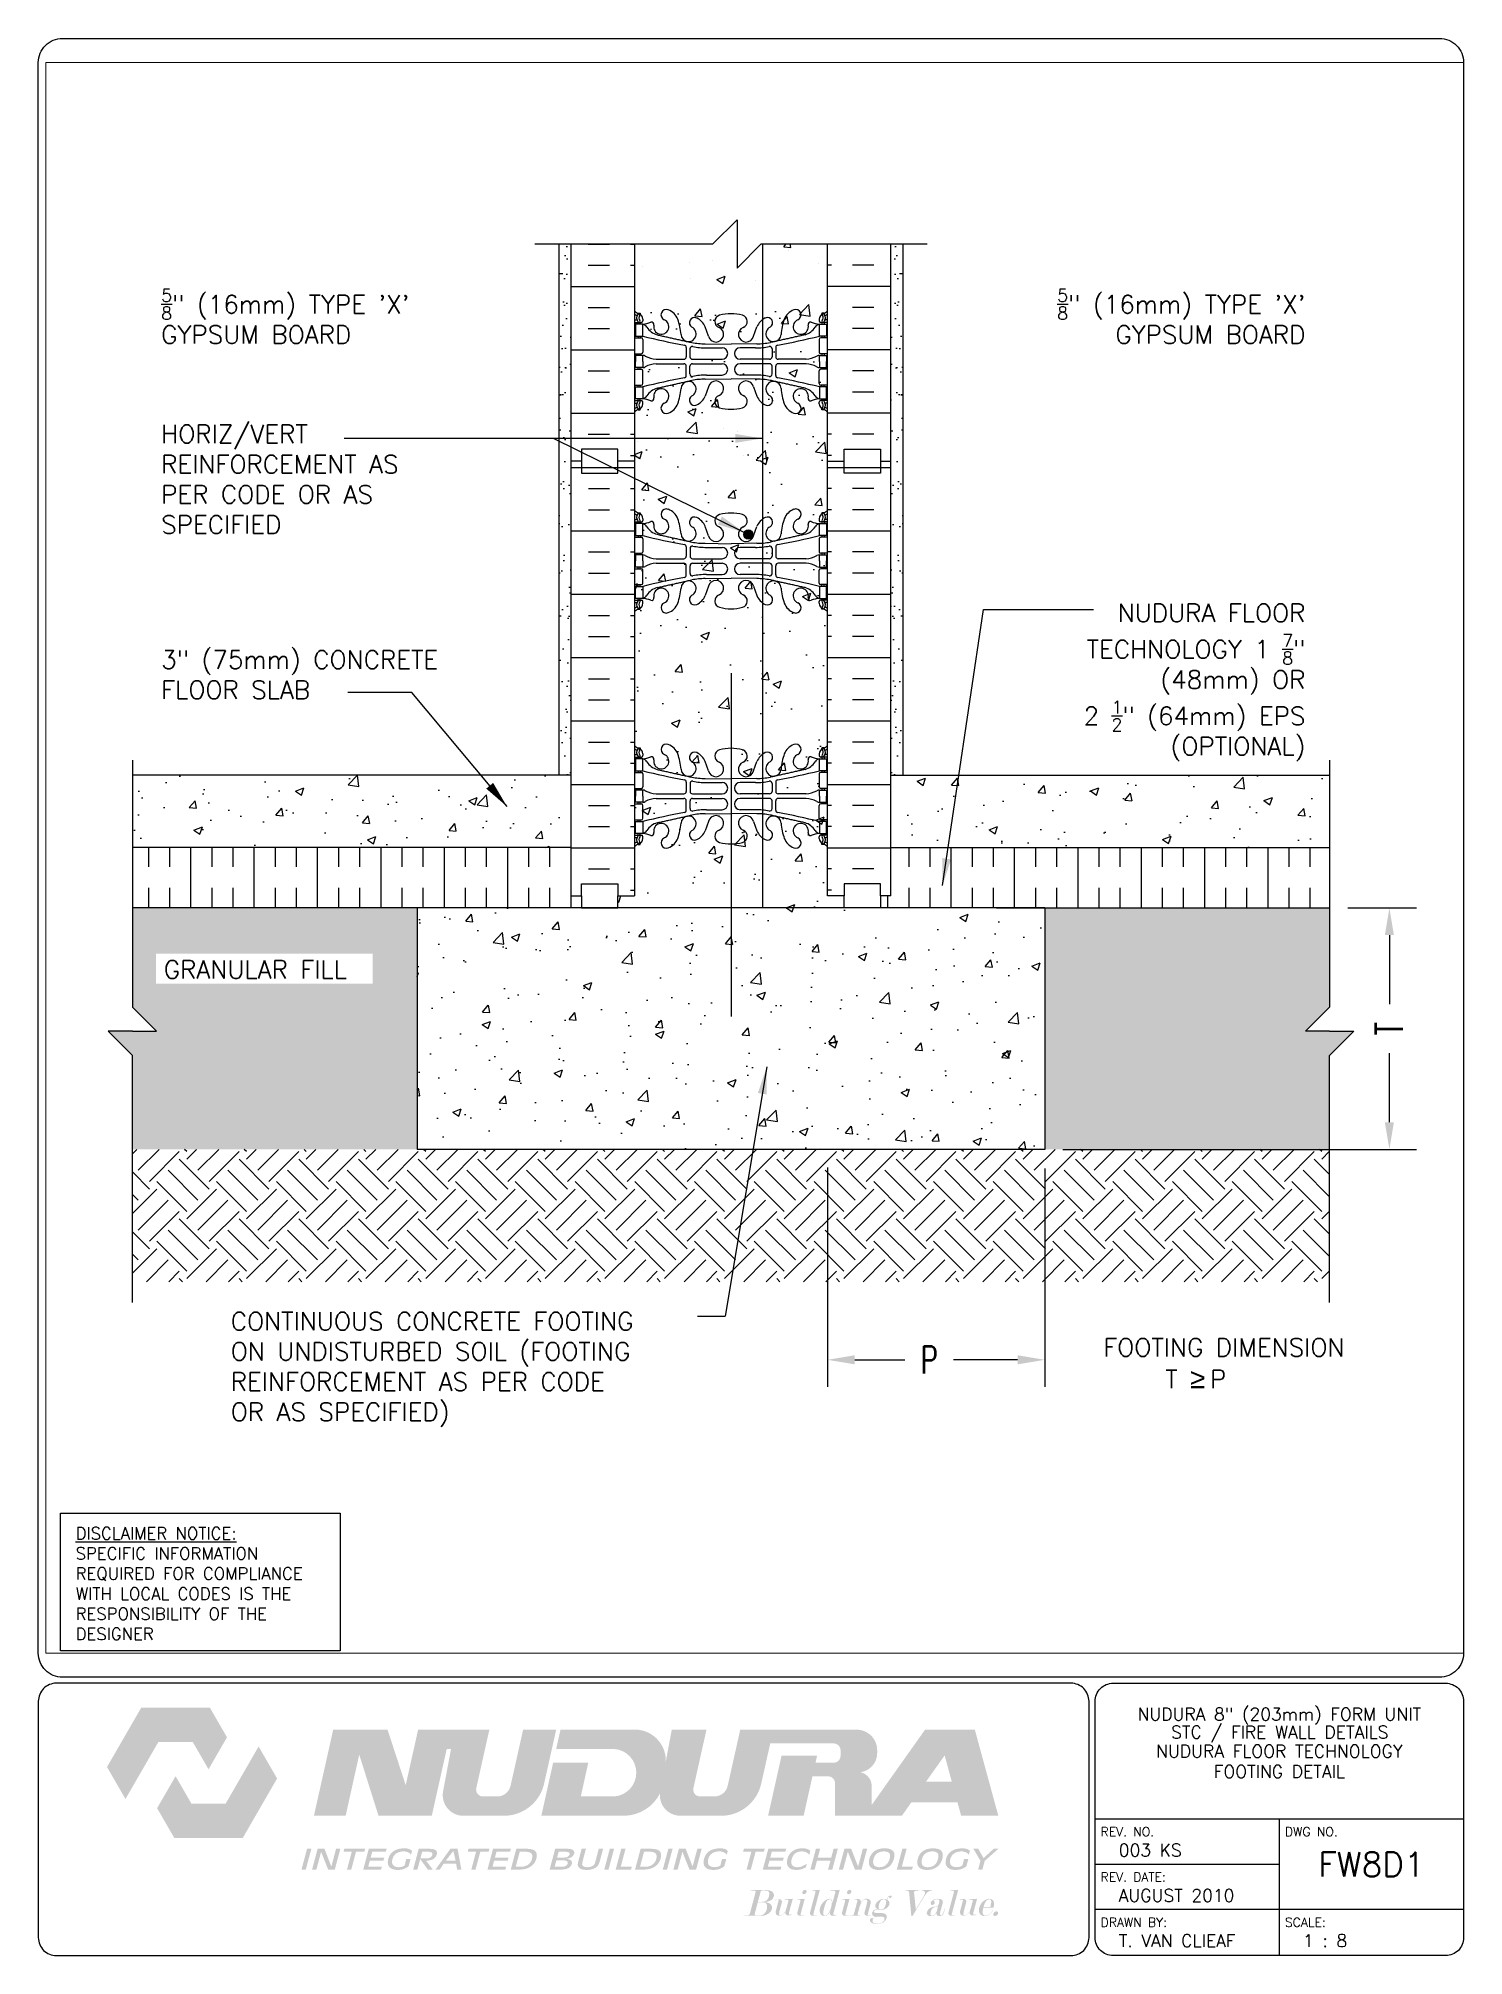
# Paper-space layout 'FW8D1' of a CAD drawing. Header units: inches. Extents: x 0.42 to 7.8, y 0.49 to 10.41.
# The model-space entities are those that its viewports show. They can reach past a viewport. Long polylines and large blocks are cut down to what shows.
import ezdxf
from ezdxf.enums import TextEntityAlignment as Align

# ---------------------------------------------------------------- set-up
doc = ezdxf.new("R2010")
doc.units = ezdxf.units.IN
doc.header["$MEASUREMENT"] = 0
doc.linetypes.add('DASHED2', pattern=[0.375, 0.25, -0.125])
for name, color, linetype in [('HATCH', 12, 'Continuous'), ('line25', 2, 'Continuous'), ('LINE3', 3, 'Continuous'), ('LINE50', 5, 'Continuous'), ('LINE9', 9, 'Continuous'), ('LOGO', 7, 'Continuous'), ('TBK_LINE65', 3, 'Continuous'), ('TBK_TEXT', 4, 'Continuous'), ('TEXT', 4, 'Continuous'), ('Web_Edge', 9, 'Continuous')]:
    doc.layers.add(name, color=color, linetype=linetype)
doc.layers.add('VP', color=7, linetype='Continuous', plot=False)
doc.styles.add('DIM', font='romans.shx', dxfattribs={"width": 0.7})
doc.styles.add('ROMANS', font='romans')
doc.styles.get("Standard").update_dxf_attribs({"font": 'romans.shx'})
doc.dimstyles.new('ext', dxfattribs={"dimscale": 12, "dimtxt": 0.09375, "dimasz": 0.09375, "dimexe": 0.09375, "dimexo": 0.0625, "dimgap": 0.0625, "dimtad": 0, "dimjust": 1, "dimdec": 1, "dimzin": 3, "dimdsep": 46, "dimlunit": 4, "dimtxsty": 'DIM', "dimcen": 0.09, "dimdle": 0.09375, "dimclrt": 4, "dimadec": 0, "dimazin": 0, "dimtfac": 1, "dimtdec": 1, "dimtmove": 2, "dimatfit": 3, "dimfxl": 0, "dimfrac": 2, "dimtolj": 1, "dimtzin": 0, "dimarcsym": 0})

psp = doc.layouts.new('FW8D1')

# ---------------------------------------------------------------- texts
at = {"layer": 'TBK_TEXT', "color": 7, "style": 'ROMANS'}
for s, p in [('REV. NO.', (5.9215, 1.107)), ('DWG NO.', (6.876, 1.107)), ('REV. DATE:', (5.9215, 0.8726)), ('DRAWN BY:', (5.9215, 0.6382)), ('SCALE:', (6.876, 0.6382))]:
    psp.add_text(s, height=0.04688, dxfattribs=at).set_placement(p)
at = {"layer": 'TEXT', "insert": (0.6134, 2.7065), "char_height": 0.0625, "width": 1.41371, "attachment_point": 1, "style": 'ROMANS'}
psp.add_mtext('{\\Fromans.shx|c1;\\LDISCLAIMER NOTICE:\\l\\PSPECIFIC INFORMATION REQUIRED FOR COMPLIANCE WITH LOCAL CODES IS THE RESPONSIBILITY OF THE DESIGNER}', dxfattribs=at)

msp = doc.modelspace()

# ---------------------------------------------------------------- texts
at = {"layer": 'TEXT', "char_height": 0.75, "style": 'ROMANS'}
for s, insert, width, attachment_point in [('\\A1;{\\H0.7x;\\S5/8;}" (16mm) TYPE \'X\' GYPSUM BOARD', (-100.98, 236.296), 14.1811, 4), ('\\A1;{\\H0.7x;\\S5/8;}" (16mm) TYPE \'X\' GYPSUM BOARD', (-53.574, 236.296), 14.1811, 6), ('HORIZ/VERT REINFORCEMENT AS PER CODE OR AS SPECIFIED', (-100.98, 229.548), 13.06354, 4), ('\\A1;NUDURA FLOOR TECHNOLOGY 1 {\\H0.7x;\\S7/8;}" (48mm) OR \\P2 {\\H0.7x;\\S1/2;}" (64mm) EPS (OPTIONAL)', (-53.574, 221.13), 14.1811, 6), ('3" (75mm) CONCRETE\\PFLOOR SLAB', (-100.98, 221.454), 13.06354, 4), ('GRANULAR FILL', (-100.873, 209.248), 13.06354, 4), ('FOOTING DIMENSION\\P     T {\\fArial|b0|i0|c0|p34;\\H1.083x;≥\\fMS Shell Dlg|b0|i0|c0|p0;\\H0.6538x; }P', (-61.951, 192.94), 13.06354, 4)]:
    msp.add_mtext(s, dxfattribs=dict(at, insert=insert, width=width, attachment_point=attachment_point))
at = {"layer": 'TEXT', "insert": (-98.098, 192.679), "char_height": 0.75, "width": 18.6698, "attachment_point": 4}
msp.add_mtext('CONTINUOUS CONCRETE FOOTING ON UNDISTURBED SOIL (FOOTING REINFORCEMENT AS PER CODE OR AS SPECIFIED)', dxfattribs=at)

# ---------------------------------------------------------------- blocks, each defined once
blk = doc.blocks.new('TITLEBLOCK-Tag')
at = {"style": 'ROMANS'}
for tag, height, p in [('TITLE_LINE_1', 0.065, (0.927, -0.1328)), ('TITLE_LINE_2', 0.065, (0.9294, -0.2258)), ('CENTRE-LINE-3', 0.065, (0.927, -0.3246)), ('TITLE_LINE_4', 0.065, (0.927, -0.4299)), ('TITLE_LINE_5', 0.065, (0.927, -0.526)), ('DWG', 0.125, (1.4043, -0.9102))]:
    blk.add_attdef(tag, text='', height=height, dxfattribs=at).set_placement(p, align=Align.MIDDLE_CENTER)
for tag, p in [('LATEST_REVISION', (0.0954, -0.8366)), ('REVISION_DATE', (0.0954, -1.071)), ('DRAWN_BY', (0.0954, -1.3053)), ('SCALE', (1.0499, -1.3053))]:
    blk.add_attdef(tag, text='', height=0.065, dxfattribs=at).set_placement(p, align=Align.MIDDLE_LEFT)
blk = doc.blocks.new('*D3')
at = {"layer": 'Defpoints', "color": 0}
for p in [(-73.373, 201.796), (-64.373, 201.753), (-64.373, 193.084)]:
    blk.add_point(p, dxfattribs=at)
at = {"layer": 'TEXT', "color": 0, "lineweight": -2}
for p, q in [((-73.373, 201.046), (-73.373, 191.959)), ((-64.373, 201.003), (-64.373, 191.959)), ((-72.248, 193.084), (-70.177, 193.084)), ((-65.498, 193.084), (-68.152, 193.084))]:
    blk.add_line(p, q, dxfattribs=at)
at = {"layer": 'TEXT', "color": 0}
for points in [[(-72.248, 193.271), (-72.248, 192.896), (-73.373, 193.084)], [(-65.498, 193.271), (-65.498, 192.896), (-64.373, 193.084)]]:
    blk.add_solid(points, dxfattribs=at)
at = {"layer": 'TEXT', "color": 4, "insert": (-69.164, 193.084), "char_height": 1.125, "attachment_point": 5, "style": 'DIM'}
blk.add_mtext('\\A1;P', dxfattribs=at)
blk = doc.blocks.new('*D4')
at = {"layer": 'Defpoints', "color": 0}
for p in [(-52.573, 211.796), (-64.373, 201.796), (-50.098, 201.796)]:
    blk.add_point(p, dxfattribs=at)
at = {"layer": 'TEXT', "color": 0, "lineweight": -2}
for p, q in [((-51.823, 211.796), (-48.973, 211.796)), ((-50.098, 210.671), (-50.098, 207.809)), ((-50.098, 202.921), (-50.098, 205.784)), ((-63.623, 201.796), (-48.973, 201.796))]:
    blk.add_line(p, q, dxfattribs=at)
at = {"layer": 'TEXT', "color": 0}
for points in [[(-50.286, 210.671), (-49.911, 210.671), (-50.098, 211.796)], [(-50.286, 202.921), (-49.911, 202.921), (-50.098, 201.796)]]:
    blk.add_solid(points, dxfattribs=at)
at = {"layer": 'TEXT', "color": 4, "insert": (-50.098, 206.796), "char_height": 1.125, "attachment_point": 5, "rotation": 90, "style": 'DIM'}
blk.add_mtext('\\A1;T', dxfattribs=at)
blk = doc.blocks.new('8 web')
at = {"layer": 'Web_Edge'}
for p, q in [((-4, 6.589), (-3.922, 6.589)), ((-4, 6.489), (-3.716, 6.489)), ((-3.854, 6.868), (-3.764, 6.868)), ((-3.854, 6.489), (-3.854, 6.419)), ((-3.764, 6.868), (-3.764, 6.827)), ((-3.764, 6.489), (-3.764, 6.419)), ((-3.654, 6.619), (-3.654, 6.552)), ((3.654, 6.619), (3.654, 6.552)), ((4, 6.489), (3.716, 6.489)), ((3.854, 6.868), (3.764, 6.868)), ((3.764, 6.868), (3.764, 6.827)), ((3.764, 6.489), (3.764, 6.419)), ((3.854, 6.489), (3.854, 6.419)), ((4, 6.589), (3.922, 6.589)), ((-4, 5.849), (-3.716, 5.849)), ((-3.854, 5.919), (-3.854, 5.849)), ((-3.764, 5.919), (-3.764, 5.849)), ((-3.654, 5.787), (-3.654, 5.252)), ((-0.929, 5.917), (-1.071, 6.304)), ((-1.067, 5.601), (0, 5.586)), ((1.067, 5.601), (0, 5.586)), ((0.929, 5.917), (1.071, 6.304)), ((3.654, 5.787), (3.654, 5.252)), ((4, 5.849), (3.716, 5.849)), ((3.764, 5.919), (3.764, 5.849)), ((3.854, 5.919), (3.854, 5.849)), ((-4, 5.189), (-3.716, 5.189)), ((-3.854, 5.189), (-3.854, 5.119)), ((-3.764, 5.189), (-3.764, 5.119)), ((-3.106, 4.964), (-1.952, 4.965)), ((-3.106, 4.775), (-1.952, 4.774)), ((-1.852, 5.45), (-1.852, 5.065)), ((-1.699, 5.387), (-1.699, 5.065)), ((-1.599, 4.965), (-0.372, 4.965)), ((-1.599, 4.774), (-0.372, 4.774)), ((-1.019, 5.433), (-0.372, 5.433)), ((1.019, 5.433), (0.372, 5.433)), ((1.599, 4.965), (0.372, 4.965)), ((1.599, 4.774), (0.372, 4.774)), ((1.699, 5.387), (1.699, 5.065)), ((1.852, 5.45), (1.852, 5.065)), ((3.106, 4.964), (1.952, 4.965)), ((3.106, 4.775), (1.952, 4.774)), ((4, 5.189), (3.716, 5.189)), ((3.764, 5.189), (3.764, 5.119)), ((3.854, 5.189), (3.854, 5.119)), ((-4, 4.549), (-3.716, 4.549)), ((-3.854, 4.549), (-3.854, 4.619)), ((-3.764, 4.549), (-3.764, 4.619)), ((-3.654, 3.952), (-3.654, 4.487)), ((-1.852, 4.289), (-1.852, 4.674)), ((-1.699, 4.351), (-1.699, 4.674)), ((-1.067, 4.138), (0, 4.153)), ((-1.019, 4.305), (-0.372, 4.305)), ((1.067, 4.138), (0, 4.153)), ((1.019, 4.305), (0.372, 4.305)), ((1.699, 4.351), (1.699, 4.674)), ((1.852, 4.289), (1.852, 4.674)), ((3.654, 3.952), (3.654, 4.487)), ((4, 4.549), (3.716, 4.549)), ((3.764, 4.549), (3.764, 4.619)), ((3.854, 4.549), (3.854, 4.619)), ((-4, 3.889), (-3.716, 3.889)), ((-4, 3.249), (-3.716, 3.249)), ((-3.854, 3.819), (-3.854, 3.889)), ((-3.854, 3.249), (-3.854, 3.319)), ((-3.764, 3.819), (-3.764, 3.889)), ((-3.764, 3.249), (-3.764, 3.319)), ((-3.654, 3.119), (-3.654, 3.187)), ((-0.929, 3.822), (-1.071, 3.435)), ((0.929, 3.822), (1.071, 3.435)), ((3.654, 3.119), (3.654, 3.187)), ((4, 3.889), (3.716, 3.889)), ((4, 3.249), (3.716, 3.249)), ((3.764, 3.819), (3.764, 3.889)), ((3.764, 3.249), (3.764, 3.319)), ((3.854, 3.819), (3.854, 3.889)), ((3.854, 3.249), (3.854, 3.319)), ((-4, 3.149), (-3.922, 3.149)), ((-3.854, 2.871), (-3.764, 2.871)), ((-3.764, 2.871), (-3.764, 2.912)), ((3.764, 2.871), (3.764, 2.912)), ((3.854, 2.871), (3.764, 2.871)), ((4, 3.149), (3.922, 3.149)), ((-4, -3.149), (-3.922, -3.149)), ((-3.854, -2.871), (-3.764, -2.871)), ((-3.764, -2.871), (-3.764, -2.912)), ((-3.654, -3.119), (-3.654, -3.187)), ((3.654, -3.119), (3.654, -3.187)), ((3.854, -2.871), (3.764, -2.871)), ((3.764, -2.871), (3.764, -2.912)), ((4, -3.149), (3.922, -3.149)), ((-4, -3.249), (-3.716, -3.249)), ((-4, -3.889), (-3.716, -3.889)), ((-3.854, -3.249), (-3.854, -3.319)), ((-3.854, -3.819), (-3.854, -3.889)), ((-3.764, -3.249), (-3.764, -3.319)), ((-3.764, -3.819), (-3.764, -3.889)), ((-3.654, -3.952), (-3.654, -4.487)), ((-0.929, -3.822), (-1.071, -3.435)), ((0.929, -3.822), (1.071, -3.435)), ((3.654, -3.952), (3.654, -4.487)), ((4, -3.249), (3.716, -3.249)), ((4, -3.889), (3.716, -3.889)), ((3.764, -3.249), (3.764, -3.319)), ((3.764, -3.819), (3.764, -3.889)), ((3.854, -3.249), (3.854, -3.319)), ((3.854, -3.819), (3.854, -3.889)), ((-4, -4.549), (-3.716, -4.549)), ((-3.854, -4.549), (-3.854, -4.619)), ((-3.764, -4.549), (-3.764, -4.619)), ((-1.852, -4.289), (-1.852, -4.674)), ((-1.699, -4.351), (-1.699, -4.674)), ((-1.067, -4.138), (0, -4.153)), ((-1.019, -4.305), (-0.372, -4.305)), ((1.067, -4.138), (0, -4.153)), ((1.019, -4.305), (0.372, -4.305)), ((1.699, -4.351), (1.699, -4.674)), ((1.852, -4.289), (1.852, -4.674)), ((4, -4.549), (3.716, -4.549)), ((3.764, -4.549), (3.764, -4.619)), ((3.854, -4.549), (3.854, -4.619)), ((-4, -5.189), (-3.716, -5.189)), ((-3.854, -5.189), (-3.854, -5.119)), ((-3.764, -5.189), (-3.764, -5.119)), ((-3.654, -5.787), (-3.654, -5.252)), ((-3.106, -4.775), (-1.952, -4.774)), ((-3.106, -4.964), (-1.952, -4.965)), ((-1.852, -5.45), (-1.852, -5.065)), ((-1.699, -5.387), (-1.699, -5.065)), ((-1.599, -4.774), (-0.372, -4.774)), ((-1.599, -4.965), (-0.372, -4.965)), ((-1.019, -5.433), (-0.372, -5.433)), ((1.599, -4.774), (0.372, -4.774)), ((1.599, -4.965), (0.372, -4.965)), ((1.019, -5.433), (0.372, -5.433)), ((1.699, -5.387), (1.699, -5.065)), ((1.852, -5.45), (1.852, -5.065)), ((3.106, -4.775), (1.952, -4.774)), ((3.106, -4.964), (1.952, -4.965)), ((3.654, -5.787), (3.654, -5.252)), ((4, -5.189), (3.716, -5.189)), ((3.764, -5.189), (3.764, -5.119)), ((3.854, -5.189), (3.854, -5.119)), ((-4, -5.849), (-3.716, -5.849)), ((-3.854, -5.919), (-3.854, -5.849)), ((-3.764, -5.919), (-3.764, -5.849)), ((-0.929, -5.917), (-1.071, -6.304)), ((-1.067, -5.601), (0, -5.586)), ((1.067, -5.601), (0, -5.586)), ((0.929, -5.917), (1.071, -6.304)), ((4, -5.849), (3.716, -5.849)), ((3.764, -5.919), (3.764, -5.849)), ((3.854, -5.919), (3.854, -5.849)), ((-4, -6.489), (-3.716, -6.489)), ((-4, -6.589), (-3.922, -6.589)), ((-3.854, -6.489), (-3.854, -6.419)), ((-3.854, -6.868), (-3.764, -6.868)), ((-3.764, -6.489), (-3.764, -6.419)), ((-3.764, -6.868), (-3.764, -6.827)), ((-3.654, -6.619), (-3.654, -6.552)), ((3.654, -6.619), (3.654, -6.552)), ((4, -6.489), (3.716, -6.489)), ((3.764, -6.489), (3.764, -6.419)), ((3.764, -6.868), (3.764, -6.827)), ((3.854, -6.868), (3.764, -6.868)), ((3.854, -6.489), (3.854, -6.419)), ((4, -6.589), (3.922, -6.589))]:
    blk.add_line(p, q, dxfattribs=at)
for points in [[(-3.959, 5.919), (-3.659, 5.919), (-3.659, 6.419), (-3.959, 6.419)], [(3.959, 5.919), (3.659, 5.919), (3.659, 6.419), (3.959, 6.419)], [(-3.959, 3.819), (-3.659, 3.819), (-3.659, 3.319), (-3.959, 3.319)], [(3.959, 3.819), (3.659, 3.819), (3.659, 3.319), (3.959, 3.319)], [(-3.959, -3.819), (-3.659, -3.819), (-3.659, -3.319), (-3.959, -3.319)], [(3.959, -3.819), (3.659, -3.819), (3.659, -3.319), (3.959, -3.319)], [(-3.959, -5.919), (-3.659, -5.919), (-3.659, -6.419), (-3.959, -6.419)], [(3.959, -5.919), (3.659, -5.919), (3.659, -6.419), (3.959, -6.419)]]:
    blk.add_lwpolyline(points, close=True, dxfattribs=at)
for points in [[(-3.659, 4.869), (-3.659, 5.119), (-3.959, 5.119), (-3.959, 4.869)], [(-3.659, 4.869), (-3.659, 4.619), (-3.959, 4.619), (-3.959, 4.869)], [(3.659, 4.869), (3.659, 5.119), (3.959, 5.119), (3.959, 4.869)], [(3.659, 4.869), (3.659, 4.619), (3.959, 4.619), (3.959, 4.869)], [(-3.659, -4.869), (-3.659, -4.619), (-3.959, -4.619), (-3.959, -4.869)], [(3.659, -4.869), (3.659, -4.619), (3.959, -4.619), (3.959, -4.869)], [(-3.659, -4.869), (-3.659, -5.119), (-3.959, -5.119), (-3.959, -4.869)], [(3.659, -4.869), (3.659, -5.119), (3.959, -5.119), (3.959, -4.869)]]:
    blk.add_lwpolyline(points, dxfattribs=at)
for centre, radius, start, end in [((-3.654, 7.327), 0.5, 226.21089, 250.52878), ((-3.654, 7.327), 0.6, 234.78322, 245.07477), ((-3.922, 6.609), 0.0196, 269.40316, 15.4901), ((-3.66, 6.674), 0.25, 140.11451, 222.46087), ((-3.916, 6.764), 0.021, 343.464, 63.99573), ((-3.818, 6.805), 0.045, 321.448, 139.1879), ((-3.812, 6.536), 0.045, 222.46087, 42.46087), ((-3.904, 6.619), 0.25, 0, 70.52878), ((-3.66, 6.674), 0.16, 140.00008, 222.46087), ((-3.716, 6.552), 0.0625, 270, 0), ((-3.714, 7.415), 0.997, 273.15379, 293.1467), ((-3.781, 6.077), 0.364, 34.97751, 70.33874), ((-3.288, 6.408), 0.0968, 340.15513, 110.43307), ((-2.89, 6.313), 0.314, 168.58862, 66.19163), ((-2.681, 6.804), 0.22, 68.19625, 248.19625), ((-2.839, 6.375), 0.677, 21.12389, 69.31975), ((-4.43, 5.81), 2.365, 4.38947, 20.00151), ((-1.507, 6.473), 0.217, 65.52644, 238.53701), ((-1.758, 6.003), 0.75, 23.69375, 62.97047), ((-0.406, 6.529), 0.268, 104.78919, 250.03375), ((-0.012, 5.096), 1.754, 89.62292, 105.29183), ((0.012, 5.096), 1.754, 74.70817, 90.37708), ((0.406, 6.529), 0.268, 289.96625, 75.21081), ((1.758, 6.003), 0.75, 117.02953, 156.30625), ((1.507, 6.473), 0.217, 301.46299, 114.47356), ((4.43, 5.81), 2.365, 159.99849, 175.61053), ((2.839, 6.375), 0.677, 110.68025, 158.87611), ((2.89, 6.313), 0.314, 113.80837, 11.41138), ((2.681, 6.804), 0.22, 291.80375, 111.80375), ((3.288, 6.408), 0.0968, 69.56693, 199.84487), ((3.714, 7.415), 0.997, 246.8533, 266.84621), ((3.781, 6.077), 0.364, 109.66126, 145.02249), ((3.904, 6.619), 0.25, 109.47122, 180), ((3.716, 6.552), 0.0625, 180, 270), ((3.812, 6.536), 0.045, 137.53913, 317.53913), ((3.818, 6.805), 0.045, 40.8121, 218.552), ((3.66, 6.674), 0.16, 317.53913, 39.99992), ((3.654, 7.327), 0.5, 289.47122, 313.78911), ((3.66, 6.674), 0.25, 317.53913, 39.88549), ((3.916, 6.764), 0.021, 116.00427, 196.536), ((3.922, 6.609), 0.0196, 164.5099, 270.59684), ((3.654, 7.327), 0.6, 294.92523, 305.21678), ((-3.716, 5.787), 0.0625, 0, 90), ((3.15, 33.34), 28.253, 256.05522, 259.63434), ((-2.858, 6.688), 0.743, 212.79192, 253.81071), ((-1.759, 6.006), 0.314, 182.73571, 63.93483), ((-1.072, 8.585), 2.984, 259.25462, 270.09947), ((-0.624, 5.99), 0.314, 193.41463, 66.19163), ((0.624, 5.99), 0.314, 113.80837, 346.58537), ((1.072, 8.585), 2.984, 269.90053, 280.74538), ((1.759, 6.006), 0.314, 116.06517, 357.26429), ((-3.15, 33.34), 28.253, 280.36566, 283.94478), ((2.858, 6.688), 0.743, 286.18929, 327.20808), ((3.716, 5.787), 0.0625, 90, 180), ((-3.716, 5.252), 0.0625, 270, 0), ((-3.663, 4.901), 0.219, 60.49375, 88.91995), ((-3.021, 6.121), 1.16, 242.5844, 265.80325), ((-3.021, 3.618), 1.16, 94.19675, 117.4156), ((-1.952, 5.065), 0.1, 270.03876, 360), ((-1.952, 4.674), 0.1, 0, 89.96124), ((-1.952, 5.45), 0.1, 360, 79.63434), ((-1.599, 5.387), 0.1, 79.25462, 180), ((-1.599, 5.065), 0.1, 180, 270), ((-1.599, 4.674), 0.1, 90, 180), ((-1.024, 8.417), 2.984, 259.25462, 270.09947), ((-0.372, 5.199), 0.234, 270, 90), ((-0.372, 4.54), 0.234, 270, 90), ((0.372, 5.199), 0.234, 90, 270), ((0.372, 4.54), 0.234, 90, 270), ((1.024, 8.417), 2.984, 269.90053, 280.74538), ((1.599, 5.387), 0.1, 0, 100.74538), ((1.599, 5.065), 0.1, 270, 0), ((1.599, 4.674), 0.1, 0, 90), ((1.952, 5.45), 0.1, 100.36566, 180), ((1.952, 5.065), 0.1, 180, 269.96124), ((1.952, 4.674), 0.1, 90.03876, 180), ((3.021, 6.121), 1.16, 274.19675, 297.4156), ((3.021, 3.618), 1.16, 62.5844, 85.80325), ((3.663, 4.901), 0.219, 91.08005, 119.50625), ((3.716, 5.252), 0.0625, 180, 270), ((-3.716, 4.487), 0.0625, 0, 90), ((-3.663, 4.838), 0.219, 271.08005, 299.50625), ((3.15, -23.601), 28.253, 100.36566, 103.94478), ((-1.759, 3.733), 0.314, 296.06517, 177.26429), ((-1.952, 4.289), 0.1, 280.36566, 0), ((-1.599, 4.351), 0.1, 180, 280.74538), ((-1.072, 1.154), 2.984, 89.90053, 100.74538), ((-1.024, 1.322), 2.984, 89.90053, 100.74538), ((-0.624, 3.749), 0.314, 293.80837, 166.58537), ((0.624, 3.749), 0.314, 13.41463, 246.19163), ((1.024, 1.322), 2.984, 79.25462, 90.09947), ((1.072, 1.154), 2.984, 79.25462, 90.09947), ((1.759, 3.733), 0.314, 2.73571, 243.93483), ((1.599, 4.351), 0.1, 259.25462, 0), ((1.952, 4.289), 0.1, 180, 259.63434), ((-3.15, -23.601), 28.253, 76.05522, 79.63434), ((3.663, 4.838), 0.219, 240.49375, 268.91995), ((3.716, 4.487), 0.0625, 90, 180), ((-3.66, 3.065), 0.25, 137.53913, 219.88549), ((-3.812, 3.203), 0.045, 317.53913, 137.53913), ((-3.716, 3.952), 0.0625, 270, 0), ((-3.716, 3.187), 0.0625, 360, 90), ((-3.781, 3.662), 0.364, 289.66126, 325.02249), ((-3.714, 2.324), 0.997, 66.8533, 86.84621), ((-2.858, 3.051), 0.743, 106.18929, 147.20808), ((-3.288, 3.331), 0.0968, 249.56693, 19.84487), ((-2.89, 3.426), 0.314, 293.80837, 191.41138), ((-4.43, 3.929), 2.365, 339.99849, 355.61053), ((-1.507, 3.266), 0.217, 121.46299, 294.47356), ((-1.758, 3.736), 0.75, 297.02953, 336.30625), ((-0.406, 3.21), 0.268, 109.96625, 255.21081), ((0.406, 3.21), 0.268, 284.78919, 70.03375), ((1.758, 3.736), 0.75, 203.69375, 242.97047), ((1.507, 3.266), 0.217, 245.52644, 58.53701), ((4.43, 3.929), 2.365, 184.38947, 200.00151), ((2.89, 3.426), 0.314, 348.58862, 246.19163), ((2.858, 3.051), 0.743, 32.79192, 73.81071), ((3.288, 3.331), 0.0968, 160.15513, 290.43307), ((3.714, 2.324), 0.997, 93.15379, 113.1467), ((3.781, 3.662), 0.364, 214.97751, 250.33874), ((3.716, 3.952), 0.0625, 180, 270), ((3.716, 3.187), 0.0625, 90, 180), ((3.812, 3.203), 0.045, 42.46087, 222.46087), ((3.66, 3.065), 0.25, 320.11451, 42.46087), ((-3.654, 2.412), 0.6, 114.92523, 125.21678), ((-3.654, 2.412), 0.5, 109.47122, 133.78911), ((-3.922, 3.13), 0.0196, 344.5099, 90.59684), ((-3.916, 2.975), 0.021, 296.00427, 16.536), ((-3.818, 2.934), 0.045, 220.8121, 38.552), ((-3.904, 3.119), 0.25, 289.47122, 360), ((-3.66, 3.065), 0.16, 137.53913, 219.99992), ((-2.681, 2.935), 0.22, 111.80375, 291.80375), ((-2.839, 3.364), 0.677, 290.68025, 338.87611), ((-0.012, 4.643), 1.754, 254.70817, 270.37708), ((0.012, 4.643), 1.754, 269.62292, 285.29183), ((2.839, 3.364), 0.677, 201.12389, 249.31975), ((2.681, 2.935), 0.22, 248.19625, 68.19625), ((3.904, 3.119), 0.25, 180, 250.52878), ((3.818, 2.934), 0.045, 141.448, 319.1879), ((3.66, 3.065), 0.16, 320.00008, 42.46087), ((3.654, 2.412), 0.5, 46.21089, 70.52878), ((3.916, 2.975), 0.021, 163.464, 243.99573), ((3.922, 3.13), 0.0196, 89.40316, 195.4901), ((3.654, 2.412), 0.6, 54.78322, 65.07477), ((-3.654, -2.412), 0.5, 226.21089, 250.52878), ((-3.654, -2.412), 0.6, 234.78322, 245.07477), ((-3.922, -3.13), 0.0196, 269.40316, 15.4901), ((-3.66, -3.065), 0.25, 140.11451, 222.46087), ((-3.916, -2.975), 0.021, 343.464, 63.99573), ((-3.818, -2.934), 0.045, 321.448, 139.1879), ((-3.812, -3.203), 0.045, 222.46087, 42.46087), ((-3.904, -3.119), 0.25, 0, 70.52878), ((-3.66, -3.065), 0.16, 140.00008, 222.46087), ((-2.89, -3.426), 0.314, 168.58862, 66.19163), ((-2.681, -2.935), 0.22, 68.19625, 248.19625), ((-2.839, -3.364), 0.677, 21.12389, 69.31975), ((-4.43, -3.929), 2.365, 4.38947, 20.00151), ((-1.507, -3.266), 0.217, 65.52644, 238.53701), ((-1.758, -3.736), 0.75, 23.69375, 62.97047), ((-0.406, -3.21), 0.268, 104.78919, 250.03375), ((-0.012, -4.643), 1.754, 89.62292, 105.29183), ((0.012, -4.643), 1.754, 74.70817, 90.37708), ((0.406, -3.21), 0.268, 289.96625, 75.21081), ((1.758, -3.736), 0.75, 117.02953, 156.30625), ((1.507, -3.266), 0.217, 301.46299, 114.47356), ((4.43, -3.929), 2.365, 159.99849, 175.61053), ((2.839, -3.364), 0.677, 110.68025, 158.87611), ((2.89, -3.426), 0.314, 113.80837, 11.41138), ((2.681, -2.935), 0.22, 291.80375, 111.80375), ((3.904, -3.119), 0.25, 109.47122, 180), ((3.812, -3.203), 0.045, 137.53913, 317.53913), ((3.818, -2.934), 0.045, 40.8121, 218.552), ((3.66, -3.065), 0.16, 317.53913, 39.99992), ((3.654, -2.412), 0.5, 289.47122, 313.78911), ((3.66, -3.065), 0.25, 317.53913, 39.88549), ((3.916, -2.975), 0.021, 116.00427, 196.536), ((3.922, -3.13), 0.0196, 164.5099, 270.59684), ((3.654, -2.412), 0.6, 294.92523, 305.21678), ((-3.716, -3.187), 0.0625, 270, 0), ((-3.716, -3.952), 0.0625, 0, 90), ((-3.714, -2.324), 0.997, 273.15379, 293.1467), ((-3.781, -3.662), 0.364, 34.97751, 70.33874), ((3.15, 23.601), 28.253, 256.05522, 259.63434), ((-2.858, -3.051), 0.743, 212.79192, 253.81071), ((-3.288, -3.331), 0.0968, 340.15513, 110.43307), ((-1.759, -3.733), 0.314, 182.73571, 63.93483), ((-0.624, -3.749), 0.314, 193.41463, 66.19163), ((0.624, -3.749), 0.314, 113.80837, 346.58537), ((1.759, -3.733), 0.314, 116.06517, 357.26429), ((-3.15, 23.601), 28.253, 280.36566, 283.94478), ((2.858, -3.051), 0.743, 286.18929, 327.20808), ((3.288, -3.331), 0.0968, 69.56693, 199.84487), ((3.714, -2.324), 0.997, 246.8533, 266.84621), ((3.781, -3.662), 0.364, 109.66126, 145.02249), ((3.716, -3.187), 0.0625, 180, 270), ((3.716, -3.952), 0.0625, 90, 180), ((-3.716, -4.487), 0.0625, 270, 0), ((-3.663, -4.838), 0.219, 60.49375, 88.91995), ((-3.021, -3.618), 1.16, 242.5844, 265.80325), ((-1.952, -4.674), 0.1, 270.03876, 360), ((-1.952, -4.289), 0.1, 360, 79.63434), ((-1.599, -4.351), 0.1, 79.25462, 180), ((-1.599, -4.674), 0.1, 180, 270), ((-1.072, -1.154), 2.984, 259.25462, 270.09947), ((-1.024, -1.322), 2.984, 259.25462, 270.09947), ((-0.372, -4.54), 0.234, 270, 90), ((0.372, -4.54), 0.234, 90, 270), ((1.024, -1.322), 2.984, 269.90053, 280.74538), ((1.072, -1.154), 2.984, 269.90053, 280.74538), ((1.599, -4.351), 0.1, 0, 100.74538), ((1.599, -4.674), 0.1, 270, 0), ((1.952, -4.289), 0.1, 100.36566, 180), ((1.952, -4.674), 0.1, 180, 269.96124), ((3.021, -3.618), 1.16, 274.19675, 297.4156), ((3.663, -4.838), 0.219, 91.08005, 119.50625), ((3.716, -4.487), 0.0625, 180, 270), ((-3.716, -5.252), 0.0625, 0, 90), ((-3.663, -4.901), 0.219, 271.08005, 299.50625), ((3.15, -33.34), 28.253, 100.36566, 103.94478), ((-3.021, -6.121), 1.16, 94.19675, 117.4156), ((-1.952, -5.065), 0.1, 0, 89.96124), ((-1.952, -5.45), 0.1, 280.36566, 0), ((-1.599, -5.065), 0.1, 90, 180), ((-1.599, -5.387), 0.1, 180, 280.74538), ((-1.024, -8.417), 2.984, 89.90053, 100.74538), ((-0.372, -5.199), 0.234, 270, 90), ((0.372, -5.199), 0.234, 90, 270), ((1.024, -8.417), 2.984, 79.25462, 90.09947), ((1.599, -5.387), 0.1, 259.25462, 0), ((1.599, -5.065), 0.1, 0, 90), ((1.952, -5.065), 0.1, 90.03876, 180), ((1.952, -5.45), 0.1, 180, 259.63434), ((-3.15, -33.34), 28.253, 76.05522, 79.63434), ((3.021, -6.121), 1.16, 62.5844, 85.80325), ((3.663, -4.901), 0.219, 240.49375, 268.91995), ((3.716, -5.252), 0.0625, 90, 180), ((-3.716, -5.787), 0.0625, 270, 0), ((-3.781, -6.077), 0.364, 289.66126, 325.02249), ((-2.858, -6.688), 0.743, 106.18929, 147.20808), ((-2.89, -6.313), 0.314, 293.80837, 191.41138), ((-4.43, -5.81), 2.365, 339.99849, 355.61053), ((-1.759, -6.006), 0.314, 296.06517, 177.26429), ((-1.507, -6.473), 0.217, 121.46299, 294.47356), ((-1.072, -8.585), 2.984, 89.90053, 100.74538), ((-1.758, -6.003), 0.75, 297.02953, 336.30625), ((-0.624, -5.99), 0.314, 293.80837, 166.58537), ((-0.406, -6.529), 0.268, 109.96625, 255.21081), ((0.624, -5.99), 0.314, 13.41463, 246.19163), ((0.406, -6.529), 0.268, 284.78919, 70.03375), ((1.072, -8.585), 2.984, 79.25462, 90.09947), ((1.758, -6.003), 0.75, 203.69375, 242.97047), ((1.507, -6.473), 0.217, 245.52644, 58.53701), ((1.759, -6.006), 0.314, 2.73571, 243.93483), ((4.43, -5.81), 2.365, 184.38947, 200.00151), ((2.89, -6.313), 0.314, 348.58862, 246.19163), ((2.858, -6.688), 0.743, 32.79192, 73.81071), ((3.781, -6.077), 0.364, 214.97751, 250.33874), ((3.716, -5.787), 0.0625, 180, 270), ((-3.654, -7.327), 0.6, 114.92523, 125.21678), ((-3.654, -7.327), 0.5, 109.47122, 133.78911), ((-3.922, -6.609), 0.0196, 344.5099, 90.59684), ((-3.66, -6.674), 0.25, 137.53913, 219.88549), ((-3.916, -6.764), 0.021, 296.00427, 16.536), ((-3.818, -6.805), 0.045, 220.8121, 38.552), ((-3.812, -6.536), 0.045, 317.53913, 137.53913), ((-3.904, -6.619), 0.25, 289.47122, 360), ((-3.66, -6.674), 0.16, 137.53913, 219.99992), ((-3.716, -6.552), 0.0625, 360, 90), ((-3.714, -7.415), 0.997, 66.8533, 86.84621), ((-3.288, -6.408), 0.0968, 249.56693, 19.84487), ((-2.681, -6.804), 0.22, 111.80375, 291.80375), ((-2.839, -6.375), 0.677, 290.68025, 338.87611), ((-0.012, -5.096), 1.754, 254.70817, 270.37708), ((0.012, -5.096), 1.754, 269.62292, 285.29183), ((2.839, -6.375), 0.677, 201.12389, 249.31975), ((2.681, -6.804), 0.22, 248.19625, 68.19625), ((3.288, -6.408), 0.0968, 160.15513, 290.43307), ((3.714, -7.415), 0.997, 93.15379, 113.1467), ((3.716, -6.552), 0.0625, 90, 180), ((3.904, -6.619), 0.25, 180, 250.52878), ((3.812, -6.536), 0.045, 42.46087, 222.46087), ((3.818, -6.805), 0.045, 141.448, 319.1879), ((3.66, -6.674), 0.16, 320.00008, 42.46087), ((3.654, -7.327), 0.5, 46.21089, 70.52878), ((3.66, -6.674), 0.25, 320.11451, 42.46087), ((3.916, -6.764), 0.021, 163.464, 243.99573), ((3.922, -6.609), 0.0196, 89.40316, 195.4901), ((3.654, -7.327), 0.6, 54.78322, 65.07477)]:
    blk.add_arc(centre, radius, start, end, dxfattribs=at)
for points in [[(-3.066, 5.974), (-1.628, 5.654)], [(3.066, 5.974), (1.628, 5.654)], [(-3.066, 3.765), (-1.628, 4.085)], [(3.066, 3.765), (1.628, 4.085)], [(-3.066, -3.765), (-1.628, -4.085)], [(3.066, -3.765), (1.628, -4.085)], [(-3.066, -5.974), (-1.628, -5.654)], [(3.066, -5.974), (1.628, -5.654)]]:
    blk.add_open_spline(points, degree=1, dxfattribs=at)

# ---------------------------------------------------------------- dimensions: what is measured, and where the dimension line sits
at = {"layer": 'TEXT'}
dim = msp.add_linear_dim(base=(-50.098, 201.796), p1=(-52.573, 211.796), p2=(-64.373, 201.796), angle=90, text='T', dimstyle='ext', dxfattribs=at)
dim.commit()
dim.dimension.update_dxf_attribs({"geometry": '*D4', "text_midpoint": (-50.098, 206.796), "dimtype": 160})
dim = msp.add_linear_dim(base=(-64.373, 193.084), p1=(-73.373, 201.796), p2=(-64.373, 201.753), text='P', dimstyle='ext', dxfattribs=at)
dim.commit()
dim.dimension.update_dxf_attribs({"geometry": '*D3', "text_midpoint": (-69.164, 193.084), "dimtype": 160})

# ---------------------------------------------------------------- hatches: boundary and pattern name
at = {"layer": 'HATCH'}
h = msp.add_hatch(dxfattribs=at)
h.set_pattern_fill('AR-SAND', color=256, scale=0.5, style=0)
h.set_pattern_definition([(142.5, (-100.8498, 213.0463), (0.031497, 0.963412), [0, -0.76, 0, -0.85, 0, -0.8125]), (172.5, (-100.8498, 213.0463), (-0.88489, 1.411073), [0, -0.41, 0, -0.685, 0, -0.2625]), (212.5, (-100.2348, 213.0463), (-1.55707, 0.00283), [0, -0.25, 0, -0.9, 0, -1.175]), (222.5, (-100.2348, 213.0463), (-1.503063, 0.43884), [0, -0.125, 0, -0.59, 0, -0.675])])
h.paths.add_polyline_path([(-84.498, 227.258), (-83.998, 227.258), (-83.998, 217.296), (-84.498, 217.296)])
h.paths.add_polyline_path([(-84.498, 231.46), (-83.998, 231.46), (-83.998, 230.296), (-83.998, 227.258), (-84.498, 227.258)])
h.paths.add_polyline_path([(-84.498, 239.296), (-83.998, 239.296), (-83.998, 231.46), (-84.498, 231.46)])
h = msp.add_hatch(dxfattribs=at)
h.set_pattern_fill('AR-SAND', color=256, scale=0.5, style=0)
h.set_pattern_definition([(37.5, (-53.8967, 213.0463), (-0.031497, 0.963412), [0, -0.76, 0, -0.85, 0, -0.8125]), (7.5, (-53.8967, 213.0463), (0.88489, 1.411073), [0, -0.41, 0, -0.685, 0, -0.2625]), (327.5, (-54.5117, 213.0463), (1.55707, 0.00283), [0, -0.25, 0, -0.9, 0, -1.175]), (317.5, (-54.5117, 213.0463), (1.503063, 0.43884), [0, -0.125, 0, -0.59, 0, -0.675])])
h.paths.add_polyline_path([(-70.248, 227.258), (-70.748, 227.258), (-70.748, 217.296), (-70.248, 217.296)])
h.paths.add_polyline_path([(-70.248, 231.46), (-70.748, 231.46), (-70.748, 230.296), (-70.748, 227.258), (-70.248, 227.258)])
h.paths.add_polyline_path([(-70.248, 239.296), (-70.748, 239.296), (-70.748, 231.46), (-70.248, 231.46)])
h = msp.add_hatch(dxfattribs=at)
h.set_pattern_fill('AR-CONC', color=256, scale=0.5, style=0)
h.paths.add_polyline_path([(-81.373, 212.296), (-82.061, 212.296), (-82.061, 211.796), (-76.071, 211.796), (-76.071, 230.297), (-76.33, 230.337), (-76.071, 230.607), (-76.071, 236.848), (-81.373, 236.848), (-81.373, 230.581), (-81.048, 230.705), (-81.149, 230.402), (-81.349, 230.537), (-81.373, 230.537), (-81.373, 230.296)])
h.paths.add_polyline_path([(-76.842, 227.262, -1), (-76.467, 227.262, -1)], flags=16)
h = msp.add_hatch(dxfattribs=at)
h.set_pattern_fill('AR-CONC', color=256, scale=0.5, style=0)
h.paths.add_polyline_path([(-76.071, 236.848), (-76.071, 211.796), (-72.686, 211.796), (-72.686, 212.296), (-73.373, 212.296), (-73.373, 230.296), (-73.373, 236.848)])
h = msp.add_hatch(dxfattribs=at)
h.set_pattern_fill('INSUL', color=256, scale=7, style=0)
h.set_pattern_definition([(0, (-3007.5348, -184.7132), (0, 2.625), []), (0, (-3007.5348, -183.8382), (0, 2.625), [0.875, -0.875]), (0, (-3007.5348, -182.9632), (0, 2.625), [0.875, -0.875])])
h.paths.add_polyline_path([(-83.998, 212.296), (-83.561, 212.296), (-83.561, 212.796), (-82.061, 212.796), (-82.061, 212.296), (-81.373, 212.296), (-81.373, 230.296), (-82.061, 230.296), (-82.061, 230.796), (-83.561, 230.796), (-83.561, 230.296), (-83.998, 230.296)])
h = msp.add_hatch(dxfattribs=at)
h.set_pattern_fill('INSUL', color=256, scale=7, style=0)
h.set_pattern_definition([(180, (2852.7883, -184.7132), (0, 2.625), []), (180, (2852.7883, -183.8382), (0, 2.625), [0.875, -0.875]), (180, (2852.7883, -182.9632), (0, 2.625), [0.875, -0.875])])
h.paths.add_polyline_path([(-70.748, 212.296), (-71.186, 212.296), (-71.186, 212.796), (-72.686, 212.796), (-72.686, 212.296), (-73.373, 212.296), (-73.373, 230.296), (-72.686, 230.296), (-72.686, 230.796), (-71.186, 230.796), (-71.186, 230.296), (-70.748, 230.296)])
h = msp.add_hatch(dxfattribs=at)
h.set_pattern_fill('AR-CONC', color=256, scale=0.5, style=0)
h.paths.add_polyline_path([(-52.573, 214.296), (-52.573, 217.296), (-70.748, 217.296), (-70.748, 214.296)])
h.paths.add_polyline_path([(-83.998, 214.296), (-83.998, 217.296), (-102.173, 217.296), (-102.173, 214.296)])
h.paths.add_polyline_path([(-64.373, 201.796), (-64.373, 211.796), (-90.373, 211.796), (-90.373, 201.796)])
h = msp.add_hatch(dxfattribs=at)
h.set_pattern_fill('INSUL', color=256, scale=7, angle=90, style=0)
h.paths.add_polyline_path([(-70.748, 214.296), (-70.748, 212.296), (-71.186, 212.296), (-71.186, 211.796), (-64.373, 211.796), (-52.573, 211.796), (-52.573, 214.296)])
h.paths.add_polyline_path([(-102.173, 214.296), (-102.173, 211.796), (-88.373, 211.796), (-83.561, 211.796), (-83.561, 212.296), (-83.998, 212.296), (-83.998, 214.296)])
h = msp.add_hatch(dxfattribs=at)
h.set_pattern_fill('GRAVEL', color=256, scale=3, style=0)
h.set_pattern_definition([(228.0128, (2.16, 3), (-23.9999947, -27.00000402), [0.403608, -39.957264]), (184.9697, (1.89, 2.7), (36.000003155, 2.99997392), [0.692604, -68.567775]), (132.5104, (1.2, 2.64), (29.99997216, -33.00002602), [0.488364, -48.348096]), (267.2737, (0.03, 1.89), (2.99998805, 60.000000885), [0.630714, -62.440674]), (292.8337, (0, 1.26), (-15.00002972, 35.999989235), [0.618465, -61.22812]), (357.2737, (0.24, 0.69), (-60.000000885, 2.99998805), [0.630714, -62.440674]), (37.6942, (0.87, 0.66), (-39.000022037, -29.999971215), [0.834087, -82.574547]), (72.2553, (1.53, 1.17), (21.00003229, 65.999988694), [0.787464, -77.958963]), (121.4296, (1.77, 1.92), (-24.0000247, 38.99998511), [0.63285, -62.65222]), (175.2364, (1.44, 2.46), (33.00000284, -2.9999746), [0.722496, -35.40229]), (222.3974, (0.72, 2.52), (-36.000022053, -32.999976246), [0.934344, -92.500125]), (138.8141, (3, 1.86), (-21.00000884, 17.99999194), [0.318903, -31.571532]), (171.4692, (2.76, 2.07), (38.99999485, -6.00002373), [0.60671, -60.064533]), (225, (2.16, 2.16), (-3e-16, -3), [0.424263, -3.818376]), (203.1986, (1.95, 2.52), (14.9999992, 6.000004), [0.228474, -22.618845]), (291.8014, (1.74, 2.43), (-2.9999997, 9.0000008), [0.32311, -15.832386]), (30.9638, (1.86, 2.13), (8.9999941, 6.0000075), [0.524787, -16.96807]), (161.5651, (2.31, 2.4), (6.0000013, -2.9999952), [0.379473, -9.10736]), (16.3895, (0, 2.43), (30.0000066, 8.99997813), [0.5316, -52.628535]), (70.3462, (0.51, 2.58), (-11.99998574, -33.0000064), [0.445983, -44.152224]), (293.1986, (2.31, 3), (-6.000004, 14.9999992), [0.456945, -22.390374]), (343.6105, (2.49, 2.58), (-30.0000066, 8.99997813), [0.5316, -52.628535]), (339.444, (0, 0.57), (-15.00000553, 5.999988), [0.51264, -25.119372]), (294.7751, (0.48, 0.39), (-14.99997657, 33.00001027), [0.429534, -42.52393]), (66.8014, (2.34, 0), (6.000004, 14.9999992), [0.456945, -22.390374]), (17.354, (2.52, 0.42), (-39.00000606, -11.99998351), [0.502893, -49.786272]), (69.444, (0.87, 0), (-5.999988, -15.00000553), [0.25632, -25.375692]), (101.3099, (2.16, 0), (-2.9999929, 12.0000023), [0.15297, -15.144087]), (165.9638, (2.13, 0.15), (9.0000016, -2.9999942), [0.618465, -11.75085]), (186.009, (1.53, 0.3), (29.99999925, 2.99999795), [0.57315, -56.74177]), (303.6901, (1.86, 1.86), (-3.000004, 5.9999987), [0.432666, -10.383987]), (353.1572, (2.1, 1.5), (50.999998096, -6.000023994), [0.755382, -74.78269]), (60.9454, (2.85, 1.41), (-12.00000008, -21.00000115), [0.308868, -30.578022]), (90, (3, 1.68), (-3, 3), [0.18, -2.82]), (120.2564, (1.47, 0.39), (11.99998466, -21.00000737), [0.416772, -41.26056]), (48.0128, (1.26, 0.75), (23.9999947, 27.00000402), [0.807216, -39.553656]), (0, (1.8, 1.35), (3, 3), [0.78, -2.22]), (325.3048, (2.58, 1.35), (-29.99998278, 21.00002583), [0.474342, -46.959822]), (254.0546, (2.97, 1.08), (-2.9999997, -12.0000004), [0.436806, -21.403524]), (207.646, (2.85, 0.66), (-56.99998742, -30.00002314), [0.711195, -70.408422]), (175.4261, (2.22, 0.33), (-39.000001675, 2.999984403), [0.752397, -74.487222])])
h.paths.add_polyline_path([(-64.373, 201.796), (-52.573, 201.796), (-52.573, 205.687), (-51.573, 206.687), (-52.573, 206.687), (-53.573, 206.687), (-52.573, 207.687), (-52.573, 211.796), (-64.373, 211.796)])
h.paths.add_polyline_path([(-90.373, 211.796), (-102.173, 211.796), (-102.173, 207.687), (-101.173, 206.687), (-103.173, 206.687), (-102.173, 205.687), (-102.173, 201.796), (-90.373, 201.796)])
h.paths.add_polyline_path([(-101.198, 208.662), (-101.198, 209.899), (-92.213, 209.899), (-92.213, 208.662)])
h = msp.add_hatch(dxfattribs=at)
h.set_pattern_fill('EARTH', color=256, scale=7, angle=45, style=0)
h.paths.add_polyline_path([(-74.228, 201.796), (-90.373, 201.796), (-102.173, 201.796), (-102.173, 196.318), (-76.912, 196.318)])
h.paths.add_polyline_path([(-52.573, 201.796), (-64.373, 201.796), (-74.228, 201.796), (-76.912, 196.318), (-52.573, 196.318)])
at = {"layer": 'LINE3'}
msp.add_hatch(color=256, dxfattribs=at).paths.add_polyline_path([(-76.467, 227.262, 1), (-76.842, 227.262, 1)])

# ---------------------------------------------------------------- linework, layer by layer
at = {"layer": 'HATCH'}
for p, q in [((-83.285, 239.287), (-82.41, 239.287)), ((-81.535, 239.287), (-81.373, 239.287)), ((-75.189, 239.175), (-75.087, 239.296)), ((-75.189, 239.175), (-74.89, 239.149)), ((-74.977, 239.021), (-74.977, 239.021)), ((-74.89, 239.146), (-74.917, 239.296)), ((-73.212, 239.287), (-73.373, 239.287)), ((-71.462, 239.287), (-72.337, 239.287)), ((-83.285, 238.412), (-82.41, 238.412)), ((-81.535, 238.412), (-81.373, 238.412)), ((-81.029, 238.356), (-81.029, 238.356)), ((-79.102, 238.51), (-79.102, 238.51)), ((-78.135, 238.606), (-78.135, 238.606)), ((-76.535, 238.862), (-76.535, 238.862)), ((-73.753, 238.495), (-73.753, 238.495)), ((-73.212, 238.412), (-73.373, 238.412)), ((-71.462, 238.412), (-72.337, 238.412)), ((-83.998, 237.537), (-81.373, 237.537)), ((-79.037, 237.877), (-79.037, 237.877)), ((-77.966, 237.822), (-77.616, 237.957)), ((-77.966, 237.822), (-77.717, 237.654)), ((-77.717, 237.652), (-77.616, 237.954)), ((-77.669, 237.994), (-77.669, 237.994)), ((-76.368, 237.764), (-76.368, 237.764)), ((-70.748, 237.537), (-73.373, 237.537)), ((-83.285, 236.662), (-82.41, 236.662)), ((-71.462, 236.662), (-72.337, 236.662)), ((-83.285, 235.787), (-82.41, 235.787)), ((-71.462, 235.787), (-72.337, 235.787)), ((-83.998, 234.912), (-81.373, 234.912)), ((-70.748, 234.912), (-73.373, 234.912)), ((-83.285, 234.037), (-82.41, 234.037)), ((-71.462, 234.037), (-72.337, 234.037)), ((-83.285, 233.162), (-82.41, 233.162)), ((-71.462, 233.162), (-72.337, 233.162)), ((-83.998, 232.287), (-81.373, 232.287)), ((-70.748, 232.287), (-73.373, 232.287)), ((-83.285, 231.412), (-82.41, 231.412)), ((-81.535, 231.412), (-81.373, 231.412)), ((-81.239, 231.133), (-81.239, 231.133)), ((-78.987, 231.298), (-78.987, 231.298)), ((-77.684, 231.663), (-77.684, 231.663)), ((-77.093, 231.547), (-77.093, 231.547)), ((-73.212, 231.412), (-73.373, 231.412)), ((-71.462, 231.412), (-72.337, 231.412)), ((-81.535, 230.537), (-81.373, 230.537)), ((-81.373, 230.581), (-81.049, 230.705)), ((-81.373, 230.553), (-81.15, 230.403)), ((-81.15, 230.401), (-81.049, 230.703)), ((-76.839, 230.54), (-76.839, 230.54)), ((-76.33, 230.337), (-75.941, 230.743)), ((-76.33, 230.337), (-76.066, 230.296)), ((-75.889, 230.296), (-75.941, 230.741)), ((-73.212, 230.537), (-73.373, 230.537))]:
    msp.add_line(p, q, dxfattribs=at)
at = {"layer": 'line25'}
for p, q in [((-81.373, 239.296), (-81.373, 230.296)), ((-73.373, 230.296), (-73.373, 239.296)), ((-81.373, 230.296), (-81.373, 212.296)), ((-73.373, 212.296), (-73.373, 230.296)), ((-88.373, 211.796), (-102.173, 211.796)), ((-66.373, 211.796), (-52.573, 211.796))]:
    msp.add_line(p, q, dxfattribs=at)
at = {"layer": 'LINE3'}
for p, q in [((-76.071, 239.296), (-76.071, 211.796)), ((-77.373, 221.522), (-77.373, 207.296))]:
    msp.add_line(p, q, dxfattribs=at)
msp.add_circle((-76.655, 227.262), 0.188, dxfattribs=at)
at = {"layer": 'LINE50'}
for p, q in [((-83.998, 230.296), (-83.998, 239.296)), ((-70.748, 230.296), (-70.748, 239.296)), ((-83.998, 212.296), (-83.998, 230.296)), ((-70.748, 212.296), (-70.748, 230.296)), ((-83.998, 217.296), (-102.173, 217.296)), ((-70.748, 217.296), (-52.573, 217.296)), ((-83.998, 214.296), (-102.173, 214.296)), ((-70.748, 214.296), (-52.573, 214.296)), ((-64.373, 211.796), (-90.373, 211.796)), ((-90.373, 211.796), (-90.373, 201.796)), ((-64.373, 211.796), (-64.373, 201.796)), ((-64.373, 201.796), (-90.373, 201.796))]:
    msp.add_line(p, q, dxfattribs=at)
for points in [[(-81.373, 230.296), (-82.061, 230.296), (-82.061, 230.796), (-83.561, 230.796), (-83.561, 230.296), (-83.998, 230.296)], [(-73.373, 230.296), (-72.686, 230.296), (-72.686, 230.796), (-71.186, 230.796), (-71.186, 230.296), (-70.748, 230.296)], [(-83.998, 212.296), (-83.561, 212.296), (-83.561, 212.796), (-82.061, 212.796), (-82.061, 212.296), (-81.373, 212.296)], [(-70.748, 212.296), (-71.186, 212.296), (-71.186, 212.796), (-72.686, 212.796), (-72.686, 212.296), (-73.373, 212.296)]]:
    msp.add_lwpolyline(points, dxfattribs=at)
at = {"layer": 'LINE9'}
for p, q in [((-84.498, 217.296), (-84.498, 239.296)), ((-70.248, 217.296), (-70.248, 239.296)), ((-102.173, 217.922), (-102.173, 207.687)), ((-52.573, 217.922), (-52.573, 207.687)), ((-101.173, 206.687), (-102.173, 207.687)), ((-53.573, 206.687), (-52.573, 207.687)), ((-103.173, 206.687), (-102.173, 205.687)), ((-102.173, 206.687), (-103.173, 206.687)), ((-102.173, 206.687), (-101.173, 206.687)), ((-52.573, 206.687), (-53.573, 206.687)), ((-51.573, 206.687), (-52.573, 205.687)), ((-52.573, 206.687), (-51.573, 206.687)), ((-102.173, 195.452), (-102.173, 205.687)), ((-52.573, 195.452), (-52.573, 205.687))]:
    msp.add_line(p, q, dxfattribs=at)
msp.add_lwpolyline([(-85.498, 239.296), (-78.123, 239.296), (-77.123, 240.296), (-77.123, 238.296), (-76.123, 239.296), (-69.248, 239.296)], dxfattribs=at)
at = {"layer": 'LINE9', "linetype": 'DASHED2', "ltscale": 0.15}
for points in [[(-83.561, 230.296), (-83.561, 230.296), (-83.561, 229.796), (-82.061, 229.796), (-82.061, 230.296), (-82.061, 230.296)], [(-71.186, 230.296), (-71.186, 230.296), (-71.186, 229.796), (-72.686, 229.796), (-72.686, 230.296), (-72.686, 230.296)], [(-83.561, 212.296), (-83.561, 212.296), (-83.561, 211.796), (-82.061, 211.796), (-82.061, 212.296), (-82.061, 212.296)], [(-71.186, 212.296), (-71.186, 212.296), (-71.186, 211.796), (-72.686, 211.796), (-72.686, 212.296), (-72.686, 212.296)]]:
    msp.add_lwpolyline(points, dxfattribs=at)
at = {"layer": 'TEXT'}
msp.add_line((-78.757, 194.895), (-77.609, 194.895), dxfattribs=at)
for points in [[(-84.481, 236.848, 0, 0.36, 0), (-85.561, 236.848, 0, 0, 0), (-88.972, 236.848, 0, 0, 0)], [(-70.248, 236.848, 0, 0.36, 0), (-69.168, 236.848, 0, 0, 0), (-65.757, 236.848, 0, 0, 0)]]:
    msp.add_lwpolyline(points, format="xyseb", dxfattribs=at)
at = {"layer": 'Web_Edge'}
for p, q in [((-81.373, 236.147), (-81.295, 236.147)), ((-81.373, 236.047), (-81.09, 236.047)), ((-81.227, 236.426), (-81.137, 236.426)), ((-81.227, 236.047), (-81.227, 235.977)), ((-81.137, 236.426), (-81.137, 236.384)), ((-81.137, 236.047), (-81.137, 235.977)), ((-81.027, 236.177), (-81.027, 236.109)), ((-78.302, 235.475), (-78.445, 235.862)), ((-76.444, 235.475), (-76.302, 235.862)), ((-73.719, 236.177), (-73.719, 236.109)), ((-73.373, 236.047), (-73.657, 236.047)), ((-73.519, 236.426), (-73.609, 236.426)), ((-73.609, 236.426), (-73.609, 236.384)), ((-73.609, 236.047), (-73.609, 235.977)), ((-73.519, 236.047), (-73.519, 235.977)), ((-73.373, 236.147), (-73.451, 236.147)), ((-81.373, 235.407), (-81.09, 235.407)), ((-81.227, 235.477), (-81.227, 235.407)), ((-81.137, 235.477), (-81.137, 235.407)), ((-81.027, 235.344), (-81.027, 234.809)), ((-78.44, 235.159), (-77.373, 235.143)), ((-76.307, 235.159), (-77.373, 235.143)), ((-73.719, 235.344), (-73.719, 234.809)), ((-73.373, 235.407), (-73.657, 235.407)), ((-73.609, 235.477), (-73.609, 235.407)), ((-73.519, 235.477), (-73.519, 235.407)), ((-81.373, 234.747), (-81.09, 234.747)), ((-81.227, 234.747), (-81.227, 234.677)), ((-81.137, 234.747), (-81.137, 234.677)), ((-80.48, 234.521), (-79.325, 234.522)), ((-80.48, 234.332), (-79.325, 234.332)), ((-79.225, 235.007), (-79.225, 234.622)), ((-79.073, 234.945), (-79.073, 234.622)), ((-78.973, 234.522), (-77.746, 234.522)), ((-78.973, 234.332), (-77.746, 234.332)), ((-78.393, 234.991), (-77.746, 234.991)), ((-76.354, 234.991), (-77.001, 234.991)), ((-75.774, 234.522), (-77.001, 234.522)), ((-75.774, 234.332), (-77.001, 234.332)), ((-75.674, 234.945), (-75.674, 234.622)), ((-75.521, 235.007), (-75.521, 234.622)), ((-74.267, 234.521), (-75.421, 234.522)), ((-74.267, 234.332), (-75.421, 234.332)), ((-73.373, 234.747), (-73.657, 234.747)), ((-73.609, 234.747), (-73.609, 234.677)), ((-73.519, 234.747), (-73.519, 234.677)), ((-81.373, 234.107), (-81.09, 234.107)), ((-81.373, 233.447), (-81.09, 233.447)), ((-81.227, 234.107), (-81.227, 234.177)), ((-81.227, 233.377), (-81.227, 233.447)), ((-81.137, 234.107), (-81.137, 234.177)), ((-81.137, 233.377), (-81.137, 233.447)), ((-81.027, 233.509), (-81.027, 234.044)), ((-79.225, 233.847), (-79.225, 234.232)), ((-79.073, 233.909), (-79.073, 234.232)), ((-78.44, 233.695), (-77.373, 233.711)), ((-78.393, 233.863), (-77.746, 233.863)), ((-76.307, 233.695), (-77.373, 233.711)), ((-76.354, 233.863), (-77.001, 233.863)), ((-75.674, 233.909), (-75.674, 234.232)), ((-75.521, 233.847), (-75.521, 234.232)), ((-73.719, 233.509), (-73.719, 234.044)), ((-73.373, 234.107), (-73.657, 234.107)), ((-73.373, 233.447), (-73.657, 233.447)), ((-73.609, 234.107), (-73.609, 234.177)), ((-73.609, 233.377), (-73.609, 233.447)), ((-73.519, 234.107), (-73.519, 234.177)), ((-73.519, 233.377), (-73.519, 233.447)), ((-81.373, 232.807), (-81.09, 232.807)), ((-81.373, 232.707), (-81.295, 232.707)), ((-81.227, 232.807), (-81.227, 232.877)), ((-81.137, 232.807), (-81.137, 232.877)), ((-81.027, 232.677), (-81.027, 232.744)), ((-78.302, 233.379), (-78.445, 232.992)), ((-76.444, 233.379), (-76.302, 232.992)), ((-73.719, 232.677), (-73.719, 232.744)), ((-73.373, 232.807), (-73.657, 232.807)), ((-73.609, 232.807), (-73.609, 232.877)), ((-73.519, 232.807), (-73.519, 232.877)), ((-73.373, 232.707), (-73.451, 232.707)), ((-81.227, 232.428), (-81.137, 232.428)), ((-81.137, 232.428), (-81.137, 232.47)), ((-73.609, 232.428), (-73.609, 232.47)), ((-73.519, 232.428), (-73.609, 232.428))]:
    msp.add_line(p, q, dxfattribs=at)
for points in [[(-81.332, 235.477), (-81.032, 235.477), (-81.032, 235.977), (-81.332, 235.977)], [(-73.414, 235.477), (-73.714, 235.477), (-73.714, 235.977), (-73.414, 235.977)], [(-81.332, 233.377), (-81.032, 233.377), (-81.032, 232.877), (-81.332, 232.877)], [(-73.414, 233.377), (-73.714, 233.377), (-73.714, 232.877), (-73.414, 232.877)]]:
    msp.add_lwpolyline(points, close=True, dxfattribs=at)
for points in [[(-81.032, 234.427), (-81.032, 234.677), (-81.332, 234.677), (-81.332, 234.427)], [(-81.032, 234.427), (-81.032, 234.177), (-81.332, 234.177), (-81.332, 234.427)], [(-73.714, 234.427), (-73.714, 234.677), (-73.414, 234.677), (-73.414, 234.427)], [(-73.714, 234.427), (-73.714, 234.177), (-73.414, 234.177), (-73.414, 234.427)]]:
    msp.add_lwpolyline(points, dxfattribs=at)
for centre, radius, start, end in [((-81.027, 236.884), 0.5, 226.21089, 250.52878), ((-81.027, 236.884), 0.6, 234.78322, 245.07477), ((-81.295, 236.166), 0.0196, 269.40316, 15.4901), ((-81.034, 236.231), 0.25, 140.11451, 222.46087), ((-81.289, 236.321), 0.021, 343.464, 63.99573), ((-81.191, 236.362), 0.045, 321.448, 139.1879), ((-81.185, 236.093), 0.045, 222.46087, 42.46087), ((-81.277, 236.177), 0.25, 0, 70.52878), ((-81.034, 236.231), 0.16, 140.00008, 222.46087), ((-81.09, 236.109), 0.0625, 270, 0), ((-81.087, 236.973), 0.997, 273.15379, 293.1467), ((-81.155, 235.634), 0.364, 34.97751, 70.33874), ((-80.232, 236.246), 0.743, 212.79192, 253.81071), ((-80.661, 235.965), 0.0968, 340.15513, 110.43307), ((-80.263, 235.87), 0.314, 168.58862, 66.19163), ((-80.055, 236.361), 0.22, 68.19625, 248.19625), ((-80.212, 235.932), 0.677, 21.12389, 69.31975), ((-81.803, 235.367), 2.365, 4.38947, 20.00151), ((-79.132, 235.563), 0.314, 182.73571, 63.93483), ((-78.881, 236.03), 0.217, 65.52644, 238.53701), ((-79.131, 235.56), 0.75, 23.69375, 62.97047), ((-77.997, 235.548), 0.314, 193.41463, 66.19163), ((-77.779, 236.086), 0.268, 104.78919, 250.03375), ((-77.385, 234.653), 1.754, 89.62292, 105.29183), ((-77.362, 234.653), 1.754, 74.70817, 90.37708), ((-76.749, 235.548), 0.314, 113.80837, 346.58537), ((-76.968, 236.086), 0.268, 289.96625, 75.21081), ((-75.615, 235.56), 0.75, 117.02953, 156.30625), ((-75.866, 236.03), 0.217, 301.46299, 114.47356), ((-75.615, 235.563), 0.314, 116.06517, 357.26429), ((-72.944, 235.367), 2.365, 159.99849, 175.61053), ((-74.535, 235.932), 0.677, 110.68025, 158.87611), ((-74.484, 235.87), 0.314, 113.80837, 11.41138), ((-74.692, 236.361), 0.22, 291.80375, 111.80375), ((-74.515, 236.246), 0.743, 286.18929, 327.20808), ((-74.085, 235.965), 0.0968, 69.56693, 199.84487), ((-73.659, 236.973), 0.997, 246.8533, 266.84621), ((-73.592, 235.634), 0.364, 109.66126, 145.02249), ((-73.469, 236.177), 0.25, 109.47122, 180), ((-73.657, 236.109), 0.0625, 180, 270), ((-73.562, 236.093), 0.045, 137.53913, 317.53913), ((-73.555, 236.362), 0.045, 40.8121, 218.552), ((-73.713, 236.231), 0.16, 317.53913, 39.99992), ((-73.719, 236.884), 0.5, 289.47122, 313.78911), ((-73.713, 236.231), 0.25, 317.53913, 39.88549), ((-73.457, 236.321), 0.021, 116.00427, 196.536), ((-73.451, 236.166), 0.0196, 164.5099, 270.59684), ((-73.719, 236.884), 0.6, 294.92523, 305.21678), ((-81.09, 235.344), 0.0625, 0, 90), ((-74.224, 262.897), 28.253, 256.05522, 259.63434), ((-79.325, 235.007), 0.1, 360, 79.63434), ((-78.973, 234.945), 0.1, 79.25462, 180), ((-78.445, 238.143), 2.984, 259.25462, 270.09947), ((-78.398, 237.975), 2.984, 259.25462, 270.09947), ((-76.349, 237.975), 2.984, 269.90053, 280.74538), ((-76.301, 238.143), 2.984, 269.90053, 280.74538), ((-75.774, 234.945), 0.1, 0, 100.74538), ((-75.421, 235.007), 0.1, 100.36566, 180), ((-80.523, 262.897), 28.253, 280.36566, 283.94478), ((-73.657, 235.344), 0.0625, 90, 180), ((-81.09, 234.809), 0.0625, 270, 0), ((-81.036, 234.458), 0.219, 60.49375, 88.91995), ((-80.395, 235.678), 1.16, 242.5844, 265.80325), ((-80.395, 233.176), 1.16, 94.19675, 117.4156), ((-79.325, 234.622), 0.1, 270.03876, 360), ((-79.325, 234.232), 0.1, 0, 89.96124), ((-78.973, 234.622), 0.1, 180, 270), ((-78.973, 234.232), 0.1, 90, 180), ((-77.746, 234.757), 0.234, 270, 90), ((-77.746, 234.097), 0.234, 270, 90), ((-77.001, 234.757), 0.234, 90, 270), ((-77.001, 234.097), 0.234, 90, 270), ((-75.774, 234.622), 0.1, 270, 0), ((-75.774, 234.232), 0.1, 0, 90), ((-75.421, 234.622), 0.1, 180, 269.96124), ((-75.421, 234.232), 0.1, 90.03876, 180), ((-74.352, 235.678), 1.16, 274.19675, 297.4156), ((-74.352, 233.176), 1.16, 62.5844, 85.80325), ((-73.71, 234.458), 0.219, 91.08005, 119.50625), ((-73.657, 234.809), 0.0625, 180, 270), ((-81.09, 234.044), 0.0625, 0, 90), ((-81.09, 233.509), 0.0625, 270, 0), ((-81.036, 234.396), 0.219, 271.08005, 299.50625), ((-74.224, 205.957), 28.253, 100.36566, 103.94478), ((-79.132, 233.29), 0.314, 296.06517, 177.26429), ((-79.325, 233.847), 0.1, 280.36566, 0), ((-78.973, 233.909), 0.1, 180, 280.74538), ((-78.445, 230.711), 2.984, 89.90053, 100.74538), ((-78.398, 230.879), 2.984, 89.90053, 100.74538), ((-77.997, 233.306), 0.314, 293.80837, 166.58537), ((-76.749, 233.306), 0.314, 13.41463, 246.19163), ((-76.349, 230.879), 2.984, 79.25462, 90.09947), ((-76.301, 230.711), 2.984, 79.25462, 90.09947), ((-75.615, 233.29), 0.314, 2.73571, 243.93483), ((-75.774, 233.909), 0.1, 259.25462, 0), ((-75.421, 233.847), 0.1, 180, 259.63434), ((-80.523, 205.957), 28.253, 76.05522, 79.63434), ((-73.71, 234.396), 0.219, 240.49375, 268.91995), ((-73.657, 234.044), 0.0625, 90, 180), ((-73.657, 233.509), 0.0625, 180, 270), ((-81.295, 232.687), 0.0196, 344.5099, 90.59684), ((-81.034, 232.622), 0.25, 137.53913, 219.88549), ((-81.185, 232.761), 0.045, 317.53913, 137.53913), ((-81.034, 232.622), 0.16, 137.53913, 219.99992), ((-81.277, 232.677), 0.25, 289.47122, 360), ((-81.09, 232.744), 0.0625, 360, 90), ((-81.155, 233.22), 0.364, 289.66126, 325.02249), ((-81.087, 231.881), 0.997, 66.8533, 86.84621), ((-80.232, 232.608), 0.743, 106.18929, 147.20808), ((-80.661, 232.889), 0.0968, 249.56693, 19.84487), ((-80.263, 232.984), 0.314, 293.80837, 191.41138), ((-80.055, 232.493), 0.22, 111.80375, 291.80375), ((-80.212, 232.921), 0.677, 290.68025, 338.87611), ((-81.803, 233.486), 2.365, 339.99849, 355.61053), ((-78.881, 232.823), 0.217, 121.46299, 294.47356), ((-79.131, 233.294), 0.75, 297.02953, 336.30625), ((-77.779, 232.768), 0.268, 109.96625, 255.21081), ((-76.968, 232.768), 0.268, 284.78919, 70.03375), ((-75.615, 233.294), 0.75, 203.69375, 242.97047), ((-75.866, 232.823), 0.217, 245.52644, 58.53701), ((-72.944, 233.486), 2.365, 184.38947, 200.00151), ((-74.535, 232.921), 0.677, 201.12389, 249.31975), ((-74.484, 232.984), 0.314, 348.58862, 246.19163), ((-74.692, 232.493), 0.22, 248.19625, 68.19625), ((-74.515, 232.608), 0.743, 32.79192, 73.81071), ((-74.085, 232.889), 0.0968, 160.15513, 290.43307), ((-73.659, 231.881), 0.997, 93.15379, 113.1467), ((-73.592, 233.22), 0.364, 214.97751, 250.33874), ((-73.657, 232.744), 0.0625, 90, 180), ((-73.469, 232.677), 0.25, 180, 250.52878), ((-73.562, 232.761), 0.045, 42.46087, 222.46087), ((-73.713, 232.622), 0.16, 320.00008, 42.46087), ((-73.713, 232.622), 0.25, 320.11451, 42.46087), ((-73.451, 232.687), 0.0196, 89.40316, 195.4901), ((-81.027, 231.97), 0.6, 114.92523, 125.21678), ((-81.027, 231.97), 0.5, 109.47122, 133.78911), ((-81.289, 232.533), 0.021, 296.00427, 16.536), ((-81.191, 232.491), 0.045, 220.8121, 38.552), ((-77.385, 234.2), 1.754, 254.70817, 270.37708), ((-77.362, 234.2), 1.754, 269.62292, 285.29183), ((-73.555, 232.491), 0.045, 141.448, 319.1879), ((-73.719, 231.97), 0.5, 46.21089, 70.52878), ((-73.457, 232.533), 0.021, 163.464, 243.99573), ((-73.719, 231.97), 0.6, 54.78322, 65.07477)]:
    msp.add_arc(centre, radius, start, end, dxfattribs=at)
for points in [[(-80.439, 235.532), (-79.001, 235.211)], [(-74.308, 235.532), (-75.745, 235.211)], [(-80.439, 233.322), (-79.001, 233.643)], [(-74.308, 233.322), (-75.745, 233.643)]]:
    msp.add_open_spline(points, degree=1, dxfattribs=at)

# ---------------------------------------------------------------- block references
at = {"layer": 'line25'}
msp.add_blockref('8 web', (-77.373, 221.296), dxfattribs=at)

msp.set_redraw_order([(e.dxf.handle, doc.entitydb.next_handle()) for e in msp.query("TEXT MTEXT ATTDEF DIMENSION ARC_DIMENSION")])  # texts and dimensions are drawn at this point

# ---------------------------------------------------------------- leaders
at = {"layer": 'TEXT'}
for points in [[(-76.071, 231.241), (-93.396, 231.241)], [(-76.823, 227.345), (-84.734, 231.241)], [(-86.651, 215.992), (-90.598, 220.725), (-93.246, 220.725)], [(-75.894, 205.212), (-77.609, 194.895)]]:
    msp.add_leader(points, dimstyle='ext', override={"dimgap": 0.0625, "dimtad": 0}, dxfattribs=at)
msp.add_leader([(-68.609, 212.721), (-66.908, 224.162), (-62.358, 224.162)], dimstyle='ext', dxfattribs=at)

# ---------------------------------------------------------------- hatches: boundary and pattern name
at = {"layer": 'LOGO'}
h = psp.add_hatch(color=118, dxfattribs=at)
h.paths.add_polyline_path([(1.3084, 1.7731), (0.9533, 1.7731), (0.7758, 1.4656), (0.8714, 1.2999), (1.0421, 1.5955), (1.2196, 1.5955), (1.3015, 1.4537), (1.3971, 1.6193)])
h.paths.add_polyline_path([(3.5239, 1.6586), (3.1242, 1.6586), (3.102, 1.5589), (3.4023, 1.5589, -0.930471), (3.4023, 1.313), (3.2292, 1.313), (3.2681, 1.4879), (3.0862, 1.4879), (3.0251, 1.2131), (3.4568, 1.2131, 0.270268), (3.639, 1.3273, 0.435341), (3.7452, 1.2131), (3.9559, 1.2131, 0.351064), (4.1638, 1.3796), (4.2104, 1.5876), (4.539, 1.5876, -0.414214), (4.5745, 1.5521), (4.5745, 1.5234, -0.414214), (4.539, 1.4879), (4.4448, 1.4879), (4.4527, 1.5234), (4.2688, 1.5234), (4.1993, 1.2131), (4.3833, 1.2131), (4.4289, 1.4169), (4.5105, 1.4169, -0.414214), (4.546, 1.3814), (4.546, 1.2131), (4.8921, 1.2131), (4.942, 1.2835), (5.1797, 1.2835), (5.1989, 1.2131), (5.3915, 1.2131), (5.2699, 1.6586), (5.0121, 1.6586), (4.7358, 1.269), (4.7358, 1.3689, 0.349934), (4.6765, 1.4385, 0.386479), (4.7643, 1.5394), (4.7643, 1.5521, 0.414214), (4.6578, 1.6586), (4.055, 1.6586), (3.9901, 1.3685, -0.351064), (3.9208, 1.313), (3.8471, 1.313, -0.480315), (3.8125, 1.3563), (3.8802, 1.6586), (3.7005, 1.6586), (3.6697, 1.4948, 0.393378)])
h.paths.add_polyline_path([(5.0168, 1.389), (5.1136, 1.5255), (5.1509, 1.389)], flags=16)
h.paths.add_polyline_path([(1.8339, 1.0422), (1.8229, 1.0422), (1.8119, 1.0422), (1.7831, 0.9348), (1.7941, 0.9348), (1.8052, 0.9348)])
h.paths.add_polyline_path([(1.8845, 1.0267), (1.9209, 0.9348), (1.9555, 0.9348), (1.9842, 1.0422), (1.9622, 1.0422), (1.9375, 0.9502), (1.9018, 1.0422), (1.8665, 1.0422), (1.8378, 0.9348), (1.8601, 0.9348)])
h.paths.add_polyline_path([(2.0653, 1.0267), (2.1082, 1.0267), (2.1103, 1.0343), (2.1125, 1.0422), (2.0046, 1.0422), (2.0025, 1.0343), (2.0003, 1.0267), (2.0432, 1.0267), (2.0188, 0.9348), (2.0408, 0.9348)])
h.paths.add_polyline_path([(2.2117, 0.9969), (2.1413, 0.9969), (2.1492, 1.0267), (2.2196, 1.0267), (2.2216, 1.0343), (2.2237, 1.0422), (2.1314, 1.0422), (2.1027, 0.9348), (2.195, 0.9348), (2.1971, 0.9425), (2.1993, 0.9504), (2.1288, 0.9504), (2.1369, 0.9811), (2.2074, 0.9811), (2.2096, 0.989)])
h.paths.add_polyline_path([(2.3335, 0.9483), (2.3374, 0.9514), (2.3477, 0.9895), (2.3256, 0.9895), (2.3165, 0.9547), (2.3139, 0.9533), (2.3014, 0.9485), (2.2875, 0.9468), (2.276, 0.9478), (2.265, 0.9514), (2.2573, 0.9579), (2.2554, 0.9607), (2.2525, 0.9686), (2.252, 0.9782), (2.2542, 0.9893), (2.2549, 0.9917), (2.2592, 1.0022), (2.2657, 1.0113), (2.2738, 1.0185), (2.2832, 1.0235), (2.2961, 1.0274), (2.3107, 1.0288), (2.3225, 1.0279), (2.3342, 1.0243), (2.3431, 1.019), (2.3501, 1.0113), (2.3553, 1.0315), (2.3501, 1.0363), (2.3395, 1.0413), (2.3285, 1.0437), (2.3141, 1.0444), (2.3129, 1.0444), (2.2978, 1.0434), (2.2841, 1.0408), (2.2717, 1.0365), (2.2606, 1.0305), (2.2568, 1.0279), (2.2484, 1.0204), (2.2417, 1.0116), (2.2364, 1.0017), (2.2324, 0.9907), (2.2307, 0.9828), (2.2297, 0.9722), (2.2307, 0.9629), (2.2333, 0.9547), (2.2379, 0.9478), (2.2383, 0.9473), (2.2458, 0.9408), (2.2556, 0.9363), (2.2678, 0.9334), (2.282, 0.9327), (2.2822, 0.9327), (2.2966, 0.9336), (2.31, 0.9365), (2.3223, 0.9416)])
h.paths.add_polyline_path([(2.3978, 0.9888), (2.4373, 0.9348), (2.4627, 0.9348), (2.428, 0.9806), (2.4402, 0.9814), (2.4539, 0.9842), (2.4654, 0.989), (2.4728, 0.9945), (2.4795, 1.0032), (2.4841, 1.014), (2.4848, 1.0185), (2.4838, 1.0276), (2.4781, 1.0348), (2.4735, 1.0377), (2.4623, 1.041), (2.4476, 1.0422), (2.3901, 1.0422), (2.3613, 0.9348), (2.3834, 0.9348)])
h.paths.add_polyline_path([(2.3985, 0.9919), (2.4078, 1.0267), (2.4412, 1.0267), (2.4474, 1.0262), (2.4579, 1.0226), (2.4601, 1.0207), (2.4613, 1.0113), (2.4579, 1.0039), (2.4498, 0.9965), (2.44, 0.9931), (2.4244, 0.9919)], flags=16)
h.paths.add_polyline_path([(2.5912, 1.0422), (2.5541, 1.0422), (2.4771, 0.9348), (2.4989, 0.9348), (2.5195, 0.9651), (2.5838, 0.9651), (2.5886, 0.9348), (2.6106, 0.9348)])
h.paths.add_polyline_path([(2.5303, 0.9806), (2.5692, 1.031), (2.5814, 0.9806)], flags=16)
h.paths.add_polyline_path([(2.7089, 1.0267), (2.7518, 1.0267), (2.754, 1.0343), (2.7559, 1.0422), (2.6483, 1.0422), (2.6461, 1.0343), (2.644, 1.0267), (2.6869, 1.0267), (2.6624, 0.9348), (2.6842, 0.9348)])
h.paths.add_polyline_path([(2.8533, 0.989), (2.8552, 0.9969), (2.7847, 0.9969), (2.7928, 1.0267), (2.8631, 1.0267), (2.8652, 1.0343), (2.8674, 1.0422), (2.7749, 1.0422), (2.7461, 0.9348), (2.8386, 0.9348), (2.8408, 0.9425), (2.8427, 0.9504), (2.7725, 0.9504), (2.7806, 0.9811), (2.8511, 0.9811)])
h.paths.add_polyline_path([(2.9988, 1.0228), (2.9942, 1.0295), (2.988, 1.0346), (2.9782, 1.0389), (2.9657, 1.0415), (2.9503, 1.0422), (2.8954, 1.0422), (2.8667, 0.9348), (2.9144, 0.9348), (2.9175, 0.9348), (2.9319, 0.936), (2.9455, 0.9389), (2.958, 0.9435), (2.9693, 0.95), (2.9746, 0.9535), (2.9829, 0.9612), (2.9899, 0.9701), (2.9952, 0.9799), (2.999, 0.9907), (2.9992, 0.9909), (2.9997, 0.9938), (3.0016, 1.0048), (3.0012, 1.0147)])
h.paths.add_polyline_path([(2.9132, 1.0267), (2.947, 1.0267), (2.9544, 1.0262), (2.9662, 1.0231), (2.9741, 1.0171), (2.9741, 1.0168), (2.9777, 1.0096), (2.9786, 1.0003), (2.9767, 0.9893), (2.9758, 0.9864), (2.9712, 0.9758), (2.9645, 0.967), (2.9559, 0.9595), (2.9453, 0.9538), (2.9324, 0.95), (2.918, 0.9488), (2.8923, 0.9488)], flags=16)
h.paths.add_polyline_path([(3.1949, 1.0168), (3.1953, 1.0188), (3.1949, 1.0283), (3.1894, 1.0358), (3.1867, 1.0375), (3.1759, 1.041), (3.1613, 1.0422), (3.0968, 1.0422), (3.068, 0.9348), (3.1311, 0.9348), (3.1402, 0.9351), (3.1541, 0.9377), (3.1659, 0.9423), (3.1704, 0.9454), (3.1783, 0.9535), (3.1829, 0.9639), (3.1836, 0.9677), (3.1824, 0.9768), (3.1759, 0.9838), (3.1683, 0.9873), (3.1551, 0.9902), (3.1647, 0.9919), (3.1774, 0.9965), (3.1817, 0.9991), (3.1901, 1.007)])
h.paths.add_polyline_path([(3.1716, 1.012), (3.1702, 1.0084), (3.1615, 1.0005), (3.1548, 0.9981), (3.14, 0.9965), (3.1066, 0.9965), (3.1146, 1.0267), (3.1493, 1.0267), (3.1579, 1.0262), (3.1685, 1.0233), (3.1704, 1.0214)], flags=16)
h.paths.add_polyline_path([(3.1575, 0.9782), (3.1603, 0.9754), (3.1615, 0.9663), (3.1591, 0.9603), (3.1508, 0.9528), (3.1421, 0.95), (3.1265, 0.9488), (3.0937, 0.9488), (3.1028, 0.9826), (3.1376, 0.9826), (3.1469, 0.9818)], flags=16)
h.paths.add_polyline_path([(3.256, 1.0422), (3.2339, 1.0422), (3.215, 0.9718), (3.2143, 0.9686), (3.2136, 0.9583), (3.2162, 0.9497), (3.2217, 0.9428), (3.2239, 0.9411), (3.2332, 0.9363), (3.2452, 0.9336), (3.2601, 0.9327), (3.2646, 0.9327), (3.2795, 0.9341), (3.2924, 0.9375), (3.3039, 0.9428), (3.3066, 0.9447), (3.3154, 0.9521), (3.3217, 0.9612), (3.326, 0.9718), (3.3449, 1.0422), (3.3226, 1.0422), (3.3035, 0.9708), (3.3035, 0.9706), (3.2984, 0.9603), (3.2903, 0.9528), (3.2788, 0.9483), (3.2637, 0.9466), (3.2495, 0.9483), (3.2403, 0.9529), (3.2361, 0.9605), (3.2371, 0.9708)])
h.paths.add_polyline_path([(3.4018, 1.0422), (3.3907, 1.0422), (3.3797, 1.0422), (3.3509, 0.9348), (3.362, 0.9348), (3.373, 0.9348)])
h.paths.add_polyline_path([(3.461, 1.0422), (3.4389, 1.0422), (3.4101, 0.9348), (3.4895, 0.9348), (3.4917, 0.9425), (3.4936, 0.9504), (3.4363, 0.9504)])
h.paths.add_polyline_path([(3.6453, 1.0048), (3.6448, 1.0147), (3.6424, 1.0228), (3.6379, 1.0295), (3.6317, 1.0346), (3.6218, 1.0389), (3.6094, 1.0415), (3.594, 1.0422), (3.5391, 1.0422), (3.5103, 0.9348), (3.5578, 0.9348), (3.5612, 0.9348), (3.5756, 0.936), (3.589, 0.9389), (3.6014, 0.9435), (3.613, 0.95), (3.6182, 0.9535), (3.6266, 0.9612), (3.6336, 0.9701), (3.6388, 0.9799), (3.6425, 0.9901), (3.6434, 0.9938)])
h.paths.add_polyline_path([(3.5569, 1.0267), (3.5904, 1.0267), (3.5981, 1.0262), (3.6096, 1.0231), (3.6177, 1.0169), (3.6213, 1.0096), (3.6221, 1.0003), (3.6201, 0.9893), (3.6194, 0.9864), (3.6149, 0.9758), (3.6082, 0.967), (3.5995, 0.9595), (3.589, 0.9538), (3.576, 0.95), (3.5617, 0.9488), (3.536, 0.9488)], flags=16)
h.paths.add_polyline_path([(3.7048, 1.0422), (3.6937, 1.0422), (3.6827, 1.0422), (3.6539, 0.9348), (3.665, 0.9348), (3.676, 0.9348)])
h.paths.add_polyline_path([(3.7556, 1.0267), (3.792, 0.9348), (3.8266, 0.9348), (3.8553, 1.0422), (3.833, 1.0422), (3.8083, 0.9502), (3.7726, 1.0422), (3.7376, 1.0422), (3.7088, 0.9348), (3.7309, 0.9348)])
h.paths.add_polyline_path([(3.8894, 0.9893), (3.8901, 0.9917), (3.8944, 1.0022), (3.9009, 1.0113), (3.9093, 1.0185), (3.9184, 1.0235), (3.9313, 1.0274), (3.9459, 1.0288), (3.9577, 1.0279), (3.9694, 1.0243), (3.9783, 1.019), (3.9853, 1.0113), (3.9905, 1.0315), (3.9853, 1.0363), (3.9747, 1.0413), (3.9637, 1.0437), (3.9493, 1.0444), (3.9481, 1.0444), (3.9332, 1.0434), (3.9193, 1.0408), (3.9069, 1.0365), (3.8958, 1.0305), (3.892, 1.0279), (3.8838, 1.0204), (3.8769, 1.0116), (3.8716, 1.0017), (3.8678, 0.9907), (3.8659, 0.9828), (3.8649, 0.9722), (3.8659, 0.9629), (3.8685, 0.9547), (3.8731, 0.9478), (3.8735, 0.9473), (3.881, 0.9408), (3.8908, 0.9363), (3.903, 0.9334), (3.9172, 0.9327), (3.9174, 0.9327), (3.9318, 0.9336), (3.9452, 0.9365), (3.9574, 0.9416), (3.9687, 0.9483), (3.9725, 0.9514), (3.9829, 0.9895), (3.961, 0.9895), (3.9517, 0.9547), (3.9491, 0.9533), (3.9366, 0.9485), (3.9227, 0.9468), (3.9112, 0.9478), (3.9002, 0.9514), (3.8925, 0.9579), (3.8906, 0.9607), (3.8877, 0.9686), (3.8874, 0.9782)])
h.paths.add_polyline_path([(4.1346, 1.0267), (4.1775, 1.0267), (4.1797, 1.0343), (4.1816, 1.0422), (4.074, 1.0422), (4.0718, 1.0343), (4.0696, 1.0267), (4.1126, 1.0267), (4.0881, 0.9348), (4.1099, 0.9348)])
h.paths.add_polyline_path([(4.2787, 0.989), (4.2808, 0.9969), (4.2104, 0.9969), (4.2183, 1.0267), (4.2888, 1.0267), (4.2909, 1.0343), (4.2931, 1.0422), (4.2005, 1.0422), (4.1718, 0.9348), (4.2643, 0.9348), (4.2665, 0.9425), (4.2684, 0.9504), (4.1981, 0.9504), (4.2063, 0.9811), (4.2768, 0.9811)])
h.paths.add_polyline_path([(4.3214, 0.9893), (4.3221, 0.9912), (4.3264, 1.002), (4.3324, 1.0111), (4.3398, 1.0185), (4.3463, 1.0226), (4.3585, 1.0271), (4.3727, 1.0288), (4.3861, 1.0276), (4.3976, 1.0238), (4.4062, 1.0183), (4.4122, 1.0101), (4.4177, 1.0315), (4.4122, 1.0363), (4.4017, 1.0413), (4.3902, 1.0437), (4.3758, 1.0444), (4.3638, 1.0439), (4.3499, 1.0413), (4.3377, 1.037), (4.3266, 1.0305), (4.3235, 1.0281), (4.3156, 1.0207), (4.3089, 1.0118), (4.3036, 1.002), (4.2998, 0.9907), (4.2981, 0.983), (4.2969, 0.9725), (4.2976, 0.9631), (4.3003, 0.9547), (4.3043, 0.9478), (4.3108, 0.9416), (4.3202, 0.9365), (4.3319, 0.9336), (4.3458, 0.9327), (4.3588, 0.9334), (4.3727, 0.9365), (4.3834, 0.9404), (4.3952, 0.9471), (4.4, 0.9648), (4.3969, 0.9629), (4.3839, 0.9555), (4.3731, 0.9504), (4.3647, 0.948), (4.3506, 0.9466), (4.342, 0.9473), (4.3312, 0.9509), (4.3235, 0.9576), (4.3221, 0.9603), (4.3197, 0.9682), (4.3194, 0.978)])
h.paths.add_polyline_path([(4.469, 1.0422), (4.447, 1.0422), (4.4182, 0.9348), (4.4403, 0.9348), (4.4525, 0.9811), (4.5222, 0.9811), (4.5098, 0.9348), (4.5318, 0.9348), (4.5606, 1.0422), (4.5385, 1.0422), (4.5263, 0.9969), (4.4568, 0.9969)])
h.paths.add_polyline_path([(4.6124, 1.0267), (4.6491, 0.9348), (4.6833, 0.9348), (4.7121, 1.0422), (4.6901, 1.0422), (4.6654, 0.9502), (4.6296, 1.0422), (4.5944, 1.0422), (4.5656, 0.9348), (4.5879, 0.9348)])
h.paths.add_polyline_path([(4.8507, 0.99), (4.8521, 0.9957), (4.8536, 1.0068), (4.8531, 1.0164), (4.8507, 1.0245), (4.8461, 1.0312), (4.8394, 1.0367), (4.8293, 1.041), (4.8169, 1.0437), (4.8018, 1.0444), (4.7881, 1.0437), (4.7744, 1.041), (4.762, 1.0367), (4.751, 1.0305), (4.7476, 1.0281), (4.7394, 1.0204), (4.733, 1.0118), (4.7277, 1.002), (4.7239, 0.9907), (4.7219, 0.983), (4.721, 0.9722), (4.7217, 0.9629), (4.7243, 0.9547), (4.7289, 0.9478), (4.7361, 0.9413), (4.7457, 0.9365), (4.7577, 0.9336), (4.7718, 0.9327), (4.7864, 0.9334), (4.7999, 0.9363), (4.8121, 0.9411), (4.8229, 0.9478), (4.8286, 0.9523), (4.8361, 0.9603), (4.842, 0.9691), (4.8471, 0.9794)])
h.paths.add_polyline_path([(4.7454, 0.9893), (4.7459, 0.9912), (4.7502, 1.002), (4.7562, 1.0111), (4.7641, 1.0185), (4.7708, 1.0228), (4.7833, 1.0271), (4.7975, 1.0288), (4.8075, 1.0281), (4.8193, 1.0252), (4.8276, 1.019), (4.8305, 1.0106), (4.8308, 1.001), (4.8286, 0.9893), (4.8272, 0.9847), (4.8226, 0.9742), (4.8166, 0.9651), (4.8092, 0.9576), (4.8018, 0.9526), (4.7895, 0.948), (4.7754, 0.9466), (4.7661, 0.9473), (4.7553, 0.9509), (4.7478, 0.9576), (4.7462, 0.9603), (4.7435, 0.9684), (4.7433, 0.978)], flags=16)
h.paths.add_polyline_path([(4.9166, 1.0422), (4.8945, 1.0422), (4.8658, 0.9348), (4.9451, 0.9348), (4.9473, 0.9425), (4.9494, 0.9504), (4.8922, 0.9504)])
h.paths.add_polyline_path([(5.1014, 0.99), (5.1029, 0.9957), (5.1043, 1.0068), (5.1038, 1.0164), (5.1014, 1.0245), (5.0969, 1.0312), (5.0902, 1.0367), (5.0801, 1.041), (5.0676, 1.0437), (5.0523, 1.0444), (5.0389, 1.0437), (5.0252, 1.041), (5.0127, 1.0367), (5.0017, 1.0305), (4.9984, 1.0281), (4.9902, 1.0204), (4.9835, 1.0118), (4.9785, 1.002), (4.9744, 0.9907), (4.9727, 0.983), (4.9717, 0.9722), (4.9725, 0.9629), (4.9751, 0.9547), (4.9794, 0.9478), (4.9868, 0.9413), (4.9964, 0.9365), (5.0082, 0.9336), (5.0226, 0.9327), (5.0369, 0.9334), (5.0506, 0.9363), (5.0626, 0.9411), (5.0736, 0.9478), (5.0794, 0.9523), (5.0866, 0.9603), (5.0928, 0.9691), (5.0978, 0.9794)])
h.paths.add_polyline_path([(4.9962, 0.9893), (4.9967, 0.9912), (5.001, 1.002), (5.007, 1.0111), (5.0147, 1.0185), (5.0216, 1.0228), (5.0338, 1.0271), (5.0482, 1.0288), (5.0583, 1.0281), (5.07, 1.0252), (5.0783, 1.019), (5.0813, 1.0106), (5.0815, 1.001), (5.0791, 0.9893), (5.0779, 0.9847), (5.0734, 0.9742), (5.0674, 0.9651), (5.06, 0.9576), (5.0525, 0.9526), (5.0401, 0.948), (5.0262, 0.9466), (5.0168, 0.9473), (5.006, 0.9509), (4.9984, 0.9576), (4.9969, 0.9603), (4.9943, 0.9684), (4.994, 0.978)], flags=16)
h.paths.add_polyline_path([(5.141, 0.9782), (5.1429, 0.9893), (5.1436, 0.9917), (5.1482, 1.0022), (5.1544, 1.0113), (5.1628, 1.0185), (5.1722, 1.0235), (5.1849, 1.0274), (5.1995, 1.0288), (5.2115, 1.0279), (5.2232, 1.0243), (5.2318, 1.019), (5.2388, 1.0113), (5.2443, 1.0315), (5.239, 1.0363), (5.2285, 1.0413), (5.2172, 1.0437), (5.2028, 1.0444), (5.2019, 1.0444), (5.1868, 1.0434), (5.1731, 1.0408), (5.1606, 1.0365), (5.1496, 1.0305), (5.1458, 1.0279), (5.1374, 1.0204), (5.1304, 1.0116), (5.1252, 1.0017), (5.1213, 0.9907), (5.1197, 0.9828), (5.1187, 0.9722), (5.1194, 0.9629), (5.1223, 0.9547), (5.1273, 0.9472), (5.1348, 0.9408), (5.1446, 0.9363), (5.1566, 0.9334), (5.171, 0.9327), (5.1712, 0.9327), (5.1856, 0.9336), (5.1988, 0.9365), (5.211, 0.9416), (5.2223, 0.9483), (5.2263, 0.9514), (5.2364, 0.9895), (5.2146, 0.9895), (5.2052, 0.9547), (5.2028, 0.9533), (5.1901, 0.9485), (5.1762, 0.9468), (5.1647, 0.9478), (5.1539, 0.9514), (5.146, 0.9579), (5.1443, 0.9607), (5.1415, 0.9686)])
h.paths.add_polyline_path([(5.2877, 1.0422), (5.2625, 1.0422), (5.2992, 0.9794), (5.2872, 0.9348), (5.3093, 0.9348), (5.321, 0.9794), (5.3915, 1.0422), (5.3678, 1.0422), (5.3148, 0.9938)])
h = psp.add_hatch(color=42, dxfattribs=at)
h.paths.add_polyline_path([(1.6566, 1.4061), (1.5609, 1.5718), (1.3903, 1.2762), (1.2128, 1.2762), (1.1309, 1.418), (1.0352, 1.2524), (1.124, 1.0986), (1.479, 1.0986)])
h.paths.add_polyline_path([(2.082, 1.5296), (2.1818, 1.2131), (2.4576, 1.2131), (2.535, 1.5589), (2.5573, 1.5589), (2.5161, 1.3393, 0.469667), (2.6208, 1.2131), (2.8315, 1.2131, 0.351064), (3.0394, 1.3796), (3.1019, 1.6586), (2.9306, 1.6586), (2.8657, 1.3685, -0.351064), (2.7964, 1.313), (2.7227, 1.313, -0.480315), (2.6881, 1.3563), (2.7558, 1.6586), (2.3869, 1.6586), (2.3226, 1.3714), (2.2287, 1.6586), (1.9471, 1.6586), (1.8473, 1.2131), (2.0116, 1.2131)])
h.paths.add_polyline_path([(4.2197, 0.7416), (4.2154, 0.7522), (4.2082, 0.7584), (4.1974, 0.7634), (4.1833, 0.7663), (4.1936, 0.7682), (4.2077, 0.7726), (4.218, 0.7783), (4.2231, 0.7833), (4.2293, 0.7968), (4.2298, 0.8054), (4.224, 0.8164), (4.2168, 0.8227), (4.2058, 0.827), (4.1919, 0.8282), (4.108, 0.8282), (4.1073, 0.8265), (4.1236, 0.8258), (4.1329, 0.8241), (4.1351, 0.8224), (4.1339, 0.8152), (4.1056, 0.709), (4.1027, 0.7018), (4.0991, 0.6992), (4.0907, 0.698), (4.073, 0.6975), (4.0723, 0.6956), (4.1682, 0.6956), (4.1763, 0.6961), (4.1897, 0.6999), (4.2022, 0.7073), (4.2125, 0.7172), (4.2185, 0.7289)])
h.paths.add_polyline_path([(4.1459, 0.7654), (4.1701, 0.7654), (4.1718, 0.7654), (4.1842, 0.7625), (4.1925, 0.7547), (4.1945, 0.7431), (4.1924, 0.7287), (4.1881, 0.7172), (4.1799, 0.7061), (4.1698, 0.6999), (4.1557, 0.6975), (4.1495, 0.6975), (4.138, 0.6975), (4.132, 0.699), (4.1296, 0.7014), (4.1308, 0.709)], flags=16)
h.paths.add_polyline_path([(4.1464, 0.7673), (4.1593, 0.8152), (4.1617, 0.8231), (4.1653, 0.8258), (4.1718, 0.8265), (4.1816, 0.8265), (4.1948, 0.8248), (4.2032, 0.8195), (4.2058, 0.8099), (4.2036, 0.7948), (4.1981, 0.7821), (4.189, 0.7728), (4.1804, 0.769), (4.1655, 0.7673)], flags=16)
h.paths.add_polyline_path([(4.2705, 0.7644, 0.538513), (4.2562, 0.7806), (4.238, 0.7779), (4.237, 0.7739), (4.2418, 0.7777), (4.2514, 0.779), (4.2538, 0.7773), (4.2533, 0.7726), (4.2389, 0.7186), (4.2382, 0.7148), (4.2406, 0.7033), (4.2451, 0.6985), (4.2573, 0.6956), (4.2597, 0.6956), (4.2624, 0.6958), (4.2684, 0.6973), (4.2808, 0.7061), (4.2835, 0.709), (4.2911, 0.7217), (4.2889, 0.7134, 0.520182), (4.3025, 0.6972), (4.3223, 0.699), (4.3228, 0.7006), (4.3187, 0.7006), (4.3075, 0.7021), (4.3067, 0.7042), (4.307, 0.7081), (4.3082, 0.7133), (4.3269, 0.7833), (4.2854, 0.7812), (4.2849, 0.7793), (4.2902, 0.7793), (4.3017, 0.7788), (4.3048, 0.7769), (4.3043, 0.7706), (4.294, 0.733), (4.2895, 0.721), (4.2813, 0.7088), (4.2746, 0.7021), (4.2626, 0.6975), (4.2559, 0.7015), (4.2573, 0.7155)])
h.paths.add_polyline_path([(4.389, 0.7833), (4.3484, 0.7802), (4.348, 0.7783), (4.353, 0.7783), (4.3645, 0.7773), (4.3667, 0.7747), (4.3662, 0.7699), (4.3506, 0.7118, 0.493061), (4.3631, 0.6956), (4.3858, 0.6956), (4.3863, 0.6975), (4.3801, 0.6975), (4.3688, 0.699), (4.3674, 0.7002), (4.3681, 0.7054)])
h.paths.add_polyline_path([(4.399, 0.8183), (4.3978, 0.8267), (4.3909, 0.8298), (4.3818, 0.8267), (4.3763, 0.8183), (4.3772, 0.8102), (4.3846, 0.8068), (4.3935, 0.8102)])
h.paths.add_polyline_path([(4.4674, 0.8298), (4.4268, 0.8265), (4.4264, 0.8246), (4.4307, 0.8246), (4.4427, 0.8236), (4.4446, 0.8215), (4.4441, 0.8157), (4.4163, 0.7118, 0.492984), (4.4288, 0.6956), (4.4518, 0.6956), (4.4522, 0.6975), (4.446, 0.6975), (4.4347, 0.699), (4.4331, 0.7002), (4.434, 0.7054)])
h.paths.add_polyline_path([(4.5702, 0.8298), (4.5222, 0.8265), (4.5218, 0.8246), (4.5345, 0.8243), (4.5445, 0.8236), (4.5474, 0.8215), (4.5472, 0.8157), (4.5316, 0.7572), (4.5318, 0.7606), (4.5311, 0.773), (4.5287, 0.7785), (4.5191, 0.7833), (4.511, 0.7824), (4.4985, 0.7773), (4.4863, 0.7673), (4.4829, 0.7639), (4.4743, 0.7517), (4.469, 0.739), (4.4669, 0.728), (4.4669, 0.7153), (4.4705, 0.7049), (4.4712, 0.7037), (4.4798, 0.6961), (4.4918, 0.6937), (4.5012, 0.6958), (4.5127, 0.7052), (4.517, 0.7112), (4.5227, 0.7241), (4.5194, 0.7117, 0.523489), (4.5331, 0.6955), (4.5541, 0.6975), (4.5546, 0.6994), (4.5498, 0.6994), (4.5383, 0.7009), (4.5366, 0.7021), (4.5376, 0.7076)])
h.paths.add_polyline_path([(4.498, 0.7625), (4.5033, 0.7721), (4.5069, 0.7766), (4.5194, 0.7814), (4.5234, 0.7805), (4.5294, 0.7706), (4.5297, 0.7668), (4.529, 0.7548), (4.5256, 0.7392), (4.523, 0.7306), (4.5172, 0.7172), (4.51, 0.7061), (4.5059, 0.7014), (4.4947, 0.6956), (4.4884, 0.6973), (4.4844, 0.7081), (4.4846, 0.7105), (4.4863, 0.7222), (4.4904, 0.7387), (4.493, 0.7481)], flags=16)
h.paths.add_polyline_path([(4.6208, 0.7833), (4.5803, 0.7802), (4.5798, 0.7783), (4.5846, 0.7783), (4.5963, 0.7773), (4.5982, 0.7747), (4.5978, 0.7699), (4.5822, 0.7118, 0.493061), (4.5947, 0.6956), (4.6177, 0.6956), (4.6181, 0.6975), (4.6119, 0.6975), (4.6006, 0.699), (4.599, 0.7002), (4.5999, 0.7054)])
h.paths.add_polyline_path([(4.6308, 0.8183), (4.6296, 0.8267), (4.6225, 0.8298), (4.6133, 0.8267), (4.6078, 0.8183), (4.609, 0.8102), (4.6165, 0.8068), (4.6253, 0.8102)])
h.paths.add_polyline_path([(4.6742, 0.7459), (4.6798, 0.7582), (4.6869, 0.7697), (4.6939, 0.7769), (4.7064, 0.7817), (4.7131, 0.773), (4.7131, 0.7716), (4.7107, 0.7577), (4.6985, 0.7118, 0.492596), (4.711, 0.6956), (4.7303, 0.6956), (4.7308, 0.6975), (4.7227, 0.6978), (4.7169, 0.699), (4.7152, 0.7002), (4.7159, 0.7054), (4.7308, 0.7601), (4.7315, 0.7644), (4.7284, 0.7759), (4.7227, 0.7809), (4.71, 0.7836), (4.7016, 0.7831), (4.6989, 0.7824), (4.6867, 0.7728), (4.6845, 0.7699), (4.6774, 0.757), (4.6797, 0.7657, 0.517484), (4.6661, 0.7819), (4.6462, 0.7802), (4.6457, 0.7783), (4.6495, 0.7783), (4.6611, 0.7769), (4.6615, 0.7747), (4.6618, 0.7718), (4.6608, 0.7682), (4.644, 0.7054), (4.6412, 0.6994), (4.633, 0.6978), (4.6239, 0.6975), (4.6234, 0.6956), (4.6759, 0.6956), (4.6764, 0.6975), (4.6697, 0.6978), (4.6644, 0.699), (4.6625, 0.7002), (4.6634, 0.7054)])
h.paths.add_polyline_path([(4.8068, 0.7047), (4.8058, 0.7054), (4.7953, 0.7085), (4.7804, 0.7097), (4.7687, 0.7097), (4.7605, 0.71), (4.7498, 0.7117), (4.7459, 0.7162), (4.7545, 0.7265), (4.7668, 0.7287), (4.7708, 0.7272), (4.7838, 0.7253), (4.7963, 0.727), (4.8097, 0.7325), (4.8207, 0.7414), (4.8272, 0.7531), (4.8277, 0.7558), (4.8265, 0.768), (4.8253, 0.7704), (4.8166, 0.7783), (4.8181, 0.7845), (4.8217, 0.7927), (4.8279, 0.7963), (4.8265, 0.7944), (4.8253, 0.792), (4.8305, 0.7853), (4.8394, 0.7927), (4.8385, 0.798), (4.8337, 0.8001), (4.8226, 0.7972), (4.8224, 0.797), (4.8157, 0.7845), (4.8145, 0.7795), (4.807, 0.7821), (4.7991, 0.7831), (4.7862, 0.7812), (4.7728, 0.7747), (4.761, 0.7644), (4.755, 0.7524), (4.7548, 0.7517), (4.755, 0.7392), (4.7632, 0.7306), (4.7596, 0.7304), (4.7469, 0.7251), (4.7452, 0.7232), (4.738, 0.7107), (4.7375, 0.7085), (4.7404, 0.6975), (4.7411, 0.6966), (4.7551, 0.6885), (4.7608, 0.6901), (4.7773, 0.6913), (4.7895, 0.6906), (4.7994, 0.6877), (4.8008, 0.6865), (4.8018, 0.6743), (4.8006, 0.6707), (4.7905, 0.6601), (4.7821, 0.6563), (4.7673, 0.6544), (4.7641, 0.6544), (4.75, 0.6563), (4.7409, 0.6615), (4.7402, 0.674), (4.7409, 0.6762), (4.7452, 0.6815), (4.7356, 0.6848), (4.7263, 0.6752), (4.7263, 0.6687), (4.7344, 0.6596), (4.7394, 0.6568), (4.751, 0.6536), (4.7656, 0.6524), (4.7696, 0.6527), (4.7838, 0.6551), (4.7963, 0.6608), (4.797, 0.6613), (4.807, 0.6711), (4.8133, 0.6843), (4.8135, 0.6963)])
h.paths.add_polyline_path([(4.7804, 0.7275), (4.7718, 0.7335), (4.7713, 0.7392), (4.774, 0.7541), (4.7766, 0.7625), (4.7833, 0.7742), (4.786, 0.7766), (4.7987, 0.7814), (4.803, 0.7809), (4.8106, 0.7737), (4.8111, 0.7687), (4.809, 0.7541), (4.8058, 0.745), (4.7994, 0.7337), (4.7972, 0.7318), (4.7843, 0.7272)], flags=16)
h.paths.add_polyline_path([(4.9552, 0.815), (4.9554, 0.8195), (4.9624, 0.8251), (4.9665, 0.8258), (4.982, 0.8265), (4.9825, 0.8282), (4.9077, 0.8282), (4.9073, 0.8265), (4.9159, 0.8262), (4.926, 0.8248), (4.9298, 0.815), (4.9411, 0.6937), (4.9468, 0.6937), (5.0055, 0.7912), (5.0108, 0.7999), (5.018, 0.8104), (5.0233, 0.8162), (5.0348, 0.8239), (5.048, 0.8265), (5.0485, 0.8282), (4.9952, 0.8282), (4.9948, 0.8265), (5.0022, 0.8258), (5.0111, 0.8205), (5.0115, 0.8102), (5.0106, 0.8068), (5.0034, 0.7929), (4.9643, 0.728)])
h.paths.add_polyline_path([(5.0921, 0.7193), (5.1043, 0.7646), (5.1048, 0.767), (5.1007, 0.7776), (5.0933, 0.7817), (5.0791, 0.7833), (5.0758, 0.7833), (5.0619, 0.7807), (5.0547, 0.7778), (5.0444, 0.769), (5.0413, 0.7625), (5.0446, 0.7527), (5.0492, 0.7512), (5.0571, 0.7541), (5.0624, 0.7613), (5.0616, 0.7685), (5.0561, 0.7716), (5.054, 0.7714), (5.0631, 0.7788), (5.076, 0.7814), (5.0866, 0.7785), (5.0863, 0.7673), (5.083, 0.7553), (5.076, 0.7452), (5.0736, 0.7443), (5.0585, 0.7419), (5.0485, 0.7399), (5.0355, 0.7335), (5.0283, 0.727), (5.0218, 0.7148), (5.0209, 0.7073), (5.0262, 0.6978), (5.0278, 0.6966), (5.0401, 0.6937), (5.0408, 0.6937), (5.0544, 0.6958), (5.06, 0.6985), (5.0707, 0.709), (5.0707, 0.7076), (5.0743, 0.6968), (5.0746, 0.6966), (5.0868, 0.6937), (5.0914, 0.6939), (5.1034, 0.699), (5.1048, 0.7006), (5.1105, 0.7148), (5.1125, 0.7232), (5.1149, 0.7323), (5.1125, 0.7323), (5.112, 0.7304), (5.1105, 0.7244), (5.1089, 0.7186), (5.1081, 0.7155), (5.1029, 0.7028), (5.0942, 0.6973), (5.0886, 0.7044)])
h.paths.add_polyline_path([(5.0417, 0.7162), (5.0434, 0.722), (5.0504, 0.7337), (5.0616, 0.7402), (5.0715, 0.7416), (5.0799, 0.7455), (5.0724, 0.7181), (5.071, 0.7138), (5.0621, 0.7023), (5.059, 0.7002), (5.0461, 0.6958), (5.0398, 0.7002), (5.0396, 0.7018)], flags=16)
h.paths.add_polyline_path([(5.1841, 0.8298), (5.1439, 0.8265), (5.1434, 0.8246), (5.1477, 0.8246), (5.1594, 0.8236), (5.1614, 0.8215), (5.1611, 0.8157), (5.1334, 0.7118, 0.492984), (5.1458, 0.6956), (5.1686, 0.6956), (5.169, 0.6975), (5.1628, 0.6975), (5.1515, 0.699), (5.1501, 0.7002), (5.1508, 0.7054)])
h.paths.add_polyline_path([(5.2255, 0.7661, 0.511021), (5.2123, 0.7823), (5.1921, 0.7812), (5.1916, 0.7793), (5.1964, 0.7793), (5.206, 0.779), (5.2084, 0.7773), (5.2079, 0.7726), (5.1935, 0.7186), (5.1928, 0.7148), (5.1952, 0.7033), (5.1997, 0.6985), (5.212, 0.6956), (5.2143, 0.6956), (5.217, 0.6958), (5.223, 0.6973), (5.2354, 0.7061), (5.2381, 0.709), (5.2458, 0.7217), (5.2435, 0.7134, 0.520358), (5.2572, 0.6972), (5.2767, 0.699), (5.2774, 0.7006), (5.2733, 0.7006), (5.2621, 0.7021), (5.2613, 0.7042), (5.2616, 0.7081), (5.2628, 0.7133), (5.2815, 0.7833), (5.24, 0.7812), (5.2395, 0.7793), (5.2448, 0.7793), (5.2563, 0.7788), (5.2594, 0.7769), (5.2587, 0.7706), (5.2486, 0.733), (5.2441, 0.721), (5.2359, 0.7088), (5.2292, 0.7021), (5.2172, 0.6975), (5.2105, 0.7015), (5.212, 0.7155)])
h.paths.add_polyline_path([(5.3141, 0.738), (5.3671, 0.738), (5.3675, 0.7402), (5.3699, 0.7548), (5.3687, 0.7668), (5.3642, 0.7757), (5.3567, 0.7812), (5.344, 0.7833), (5.3412, 0.7833), (5.3282, 0.7797), (5.315, 0.7716), (5.3054, 0.7622), (5.2978, 0.7503), (5.2925, 0.7366), (5.2906, 0.7263), (5.2918, 0.7143), (5.2971, 0.7042), (5.298, 0.703), (5.3076, 0.6961), (5.3193, 0.6937), (5.3222, 0.6937), (5.3361, 0.6966), (5.3484, 0.7035), (5.3498, 0.7047), (5.3594, 0.7155), (5.3651, 0.7289), (5.3635, 0.7289), (5.3627, 0.7265), (5.3563, 0.7138), (5.3462, 0.7035), (5.3376, 0.6987), (5.3241, 0.6961), (5.3177, 0.6973), (5.311, 0.7059), (5.3102, 0.71), (5.3107, 0.722)])
h.paths.add_polyline_path([(5.3148, 0.7404), (5.3167, 0.7464), (5.3217, 0.761), (5.3277, 0.7716), (5.3333, 0.7773), (5.3462, 0.7814), (5.3496, 0.7807), (5.3548, 0.7709), (5.3551, 0.768), (5.3536, 0.756), (5.3503, 0.7404)], flags=16)
h.paths.add_polyline_path([(5.3894, 0.7153), (5.3814, 0.7189), (5.3714, 0.7153), (5.3654, 0.7061), (5.3666, 0.6975), (5.3747, 0.6937), (5.3846, 0.6975), (5.3905, 0.7061)])

# ---------------------------------------------------------------- linework, layer by layer
at = {"layer": 'LINE3'}
for p, q in [((5.8924, 1.1977), (7.8014, 1.1977)), ((6.8469, 0.729), (6.8469, 1.1977)), ((5.8924, 0.9633), (6.8469, 0.9633)), ((5.8924, 0.729), (7.8014, 0.729)), ((6.8469, 0.489), (6.8469, 0.729))]:
    psp.add_line(p, q, dxfattribs=at)
at = {"layer": 'TBK_LINE65'}
for points in [[(0.5451, 10.4142), (7.6764, 10.4142, -0.414214), (7.8014, 10.2892), (7.8014, 2.0555, -0.414214), (7.6764, 1.9305), (0.5451, 1.9305, -0.414214), (0.4201, 2.0555), (0.4201, 10.2892, -0.414214)], [(5.7674, 1.8992), (0.5139, 1.8992, 0.414214), (0.4201, 1.8055), (0.4201, 0.5827, 0.414214), (0.5139, 0.489), (5.7674, 0.489, 0.414214), (5.8612, 0.5827), (5.8612, 1.8055, 0.414214)], [(5.9862, 1.8992), (7.7077, 1.8992, -0.414214), (7.8014, 1.8055), (7.8014, 0.5827, -0.414214), (7.7077, 0.489), (5.9862, 0.489, -0.414214), (5.8924, 0.5827), (5.8924, 1.8055, -0.414214)]]:
    psp.add_lwpolyline(points, format="xyb", close=True, dxfattribs=at)
at = {"layer": 'TEXT'}
psp.add_lwpolyline([(0.5348, 2.7796), (1.9834, 2.7796), (1.9834, 2.0671), (0.5348, 2.0671)], close=True, dxfattribs=at)

# ---------------------------------------------------------------- block references
at = {"layer": 'TBK_TEXT'}
psp.add_blockref('TITLEBLOCK-Tag', (5.9199, 1.8718), dxfattribs=at).add_auto_attribs({'TITLE_LINE_1': 'NUDURA 8" (203mm) FORM UNIT', 'TITLE_LINE_2': 'STC / FIRE WALL DETAILS', 'CENTRE-LINE-3': 'NUDURA FLOOR TECHNOLOGY', 'TITLE_LINE_4': 'FOOTING DETAIL', 'DWG': 'FW8D1', 'REVISION_DATE': 'AUGUST 2010', 'SCALE': '1 : 8', 'DRAWN_BY': 'T. VAN CLIEAF', 'LATEST_REVISION': '003 KS'})

psp.set_redraw_order([(e.dxf.handle, doc.entitydb.next_handle()) for e in psp.query("TEXT MTEXT ATTDEF DIMENSION ARC_DIMENSION")])  # texts and dimensions are drawn at this point

# ---------------------------------------------------------------- viewports
at = {"layer": 'VP'}
psp.add_viewport(center=(4.13, 6.1723), size=(7.3428, 8.23371), view_center_point=(-76.3918, 213.8744), view_height=65.86965, dxfattribs=at)

doc.saveas('drawing.dxf')
